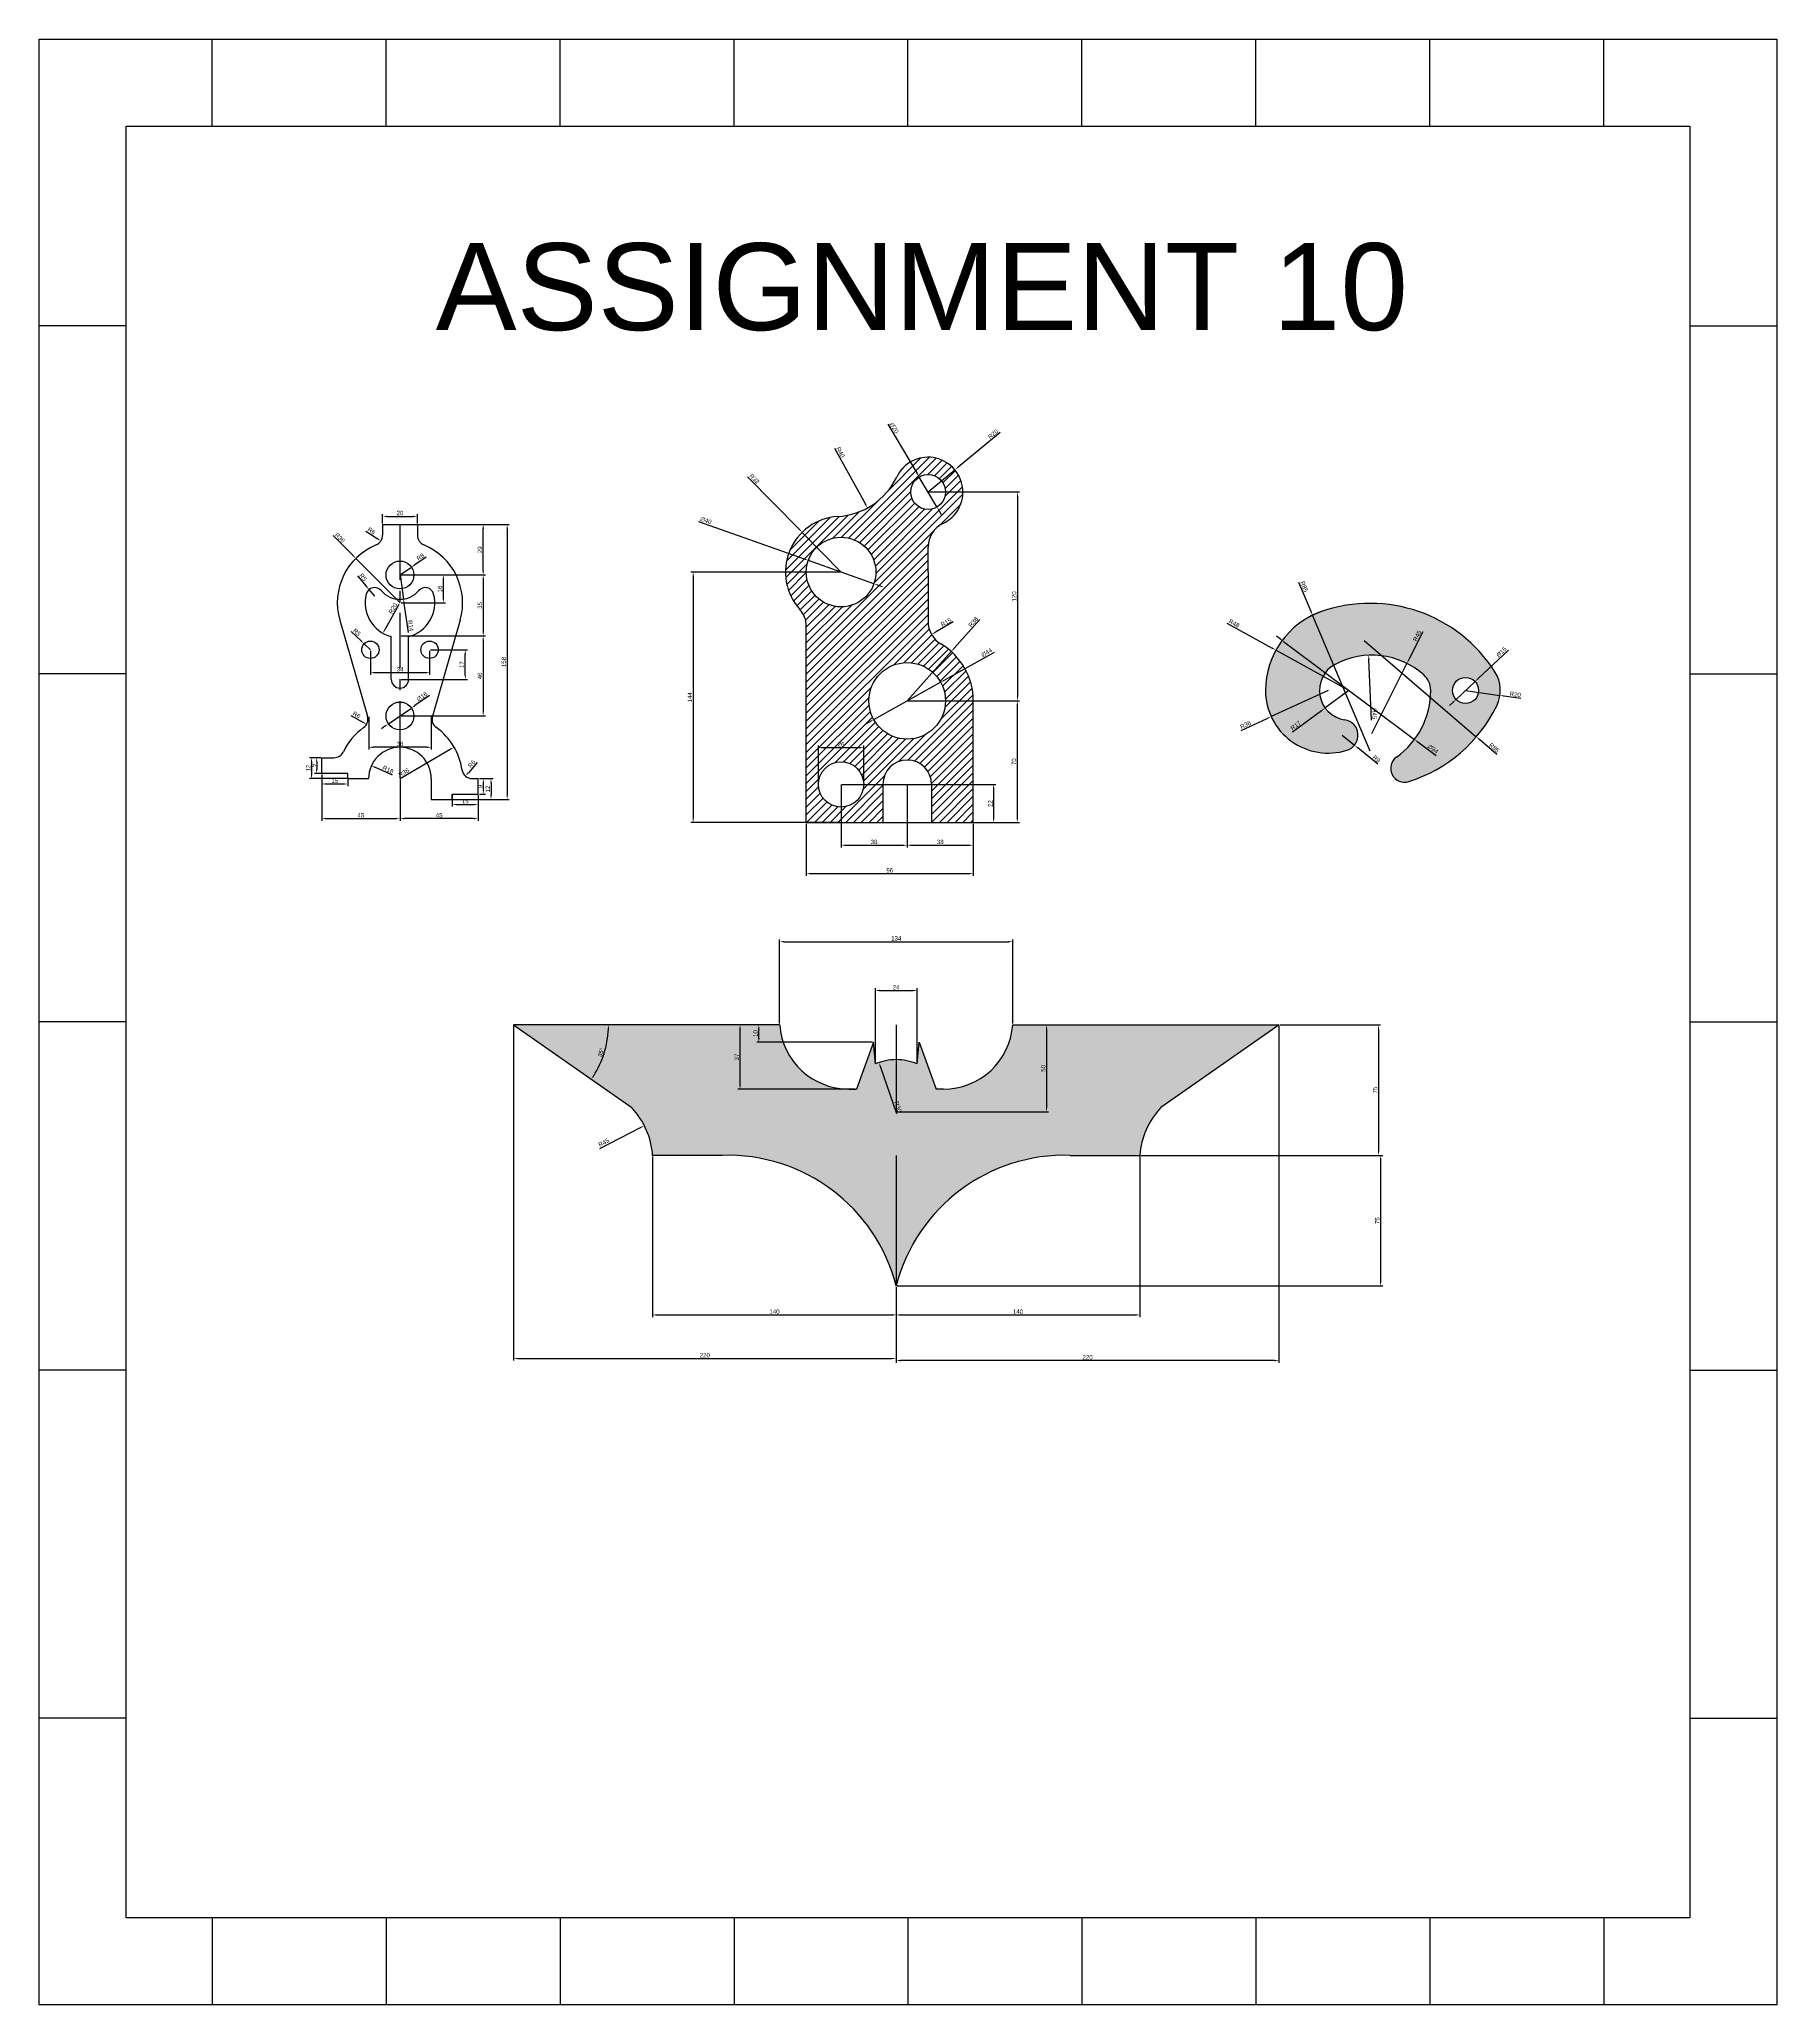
# Model space of a CAD drawing. Header units: millimetres. Extents: x 1553 to 2551, y 517 to 1646.
import ezdxf

# ---------------------------------------------------------------- set-up
doc = ezdxf.new("R2010")
doc.units = ezdxf.units.MM
doc.linetypes.add('CENTER', pattern=[50.8, 31.75, -6.35, 6.35, -6.35])
doc.styles.get("Standard").update_dxf_attribs({"font": 'arial.ttf'})
doc.dimstyles.new('ISO-25', dxfattribs={"dimtxt": 2.5, "dimasz": 2.5, "dimexe": 1.25, "dimexo": 0.625, "dimtad": 1, "dimtxsty": 'Standard', "dimcen": 2.5, "dimadec": 0, "dimazin": 0, "dimtfac": 1, "dimtmove": 0, "dimatfit": 3, "dimfxl": 1, "dimarcsym": 0})

# ---------------------------------------------------------------- blocks, each defined once
blk = doc.blocks.new('*D1')
at = {"color": 0, "lineweight": -2, "transparency": 16777216}
for p, q in [((1742, 1256.6), (1742, 1238)), ((1778, 1256.6), (1778, 1238)), ((1775.5, 1239.2), (1744.5, 1239.2))]:
    blk.add_line(p, q, dxfattribs=at)
at = {"color": 0, "transparency": 16777216}
for points in [[(1744.5, 1239.6), (1744.5, 1238.8), (1742, 1239.2)], [(1775.5, 1239.6), (1775.5, 1238.8), (1778, 1239.2)]]:
    blk.add_solid(points, dxfattribs=at)
at = {"layer": 'Defpoints', "color": 0, "transparency": 16777216}
for p in [(1742, 1257.2), (1778, 1257.2), (1742, 1239.2)]:
    blk.add_point(p, dxfattribs=at)
at = {"color": 0, "transparency": 16777216, "insert": (1760, 1241.1), "char_height": 2.5, "attachment_point": 5}
blk.add_mtext('36', dxfattribs=at)
blk = doc.blocks.new('*D2')
at = {"color": 0, "lineweight": -2, "transparency": 16777216}
for p, q in [((1750, 1367.8), (1750, 1373.2)), ((1752.5, 1371.9), (1767.5, 1371.9)), ((1770, 1367.8), (1770, 1373.2))]:
    blk.add_line(p, q, dxfattribs=at)
at = {"color": 0, "transparency": 16777216}
for points in [[(1752.5, 1372.3), (1752.5, 1371.5), (1750, 1371.9)], [(1767.5, 1372.3), (1767.5, 1371.5), (1770, 1371.9)]]:
    blk.add_solid(points, dxfattribs=at)
at = {"layer": 'Defpoints', "color": 0, "transparency": 16777216}
for p in [(1750, 1367.2), (1770, 1371.9), (1770, 1367.2)]:
    blk.add_point(p, dxfattribs=at)
at = {"color": 0, "transparency": 16777216, "insert": (1760, 1373.8), "char_height": 2.5, "attachment_point": 5}
blk.add_mtext('20', dxfattribs=at)
blk = doc.blocks.new('*D3')
at = {"color": 0, "lineweight": -2, "transparency": 16777216}
for p, q in [((1760.6, 1367.2), (1822.8, 1367.2)), ((1821.6, 1364.7), (1821.6, 1211.7)), ((1778.6, 1209.2), (1822.8, 1209.2))]:
    blk.add_line(p, q, dxfattribs=at)
at = {"color": 0, "transparency": 16777216}
for points in [[(1821.2, 1364.7), (1822, 1364.7), (1821.6, 1367.2)], [(1821.2, 1211.7), (1822, 1211.7), (1821.6, 1209.2)]]:
    blk.add_solid(points, dxfattribs=at)
at = {"layer": 'Defpoints', "color": 0, "transparency": 16777216}
for p in [(1760, 1367.2), (1778, 1209.2), (1821.6, 1209.2)]:
    blk.add_point(p, dxfattribs=at)
at = {"color": 0, "transparency": 16777216, "insert": (1819.7, 1288.2), "char_height": 2.5, "attachment_point": 5, "rotation": 90}
blk.add_mtext('158', dxfattribs=at)
blk = doc.blocks.new('*D4')
at = {"color": 0, "lineweight": -2, "transparency": 16777216}
blk.add_line((1740.4, 1363.4), (1746.9, 1359.1), dxfattribs=at)
at = {"color": 0, "transparency": 16777216}
blk.add_solid([(1747.1, 1359.5), (1746.7, 1358.8), (1749, 1357.8)], dxfattribs=at)
at = {"layer": 'Defpoints', "color": 0, "transparency": 16777216}
for p in [(1744, 1361), (1749, 1357.8)]:
    blk.add_point(p, dxfattribs=at)
at = {"color": 0, "transparency": 16777216, "insert": (1743.6, 1363.5), "char_height": 2.5, "attachment_point": 5, "rotation": 326.9041}
blk.add_mtext('R6', dxfattribs=at)
blk = doc.blocks.new('*D5')
at = {"color": 0, "lineweight": -2, "transparency": 16777216}
for p, q in [((1735.6, 1337.7), (1740.6, 1331.7)), ((1745.5, 1326), (1742.2, 1329.8))]:
    blk.add_line(p, q, dxfattribs=at)
at = {"color": 0, "transparency": 16777216}
blk.add_solid([(1740.9, 1332), (1740.3, 1331.4), (1742.2, 1329.8)], dxfattribs=at)
at = {"layer": 'Defpoints', "color": 0, "transparency": 16777216}
for p in [(1742.2, 1329.8), (1745.5, 1326)]:
    blk.add_point(p, dxfattribs=at)
at = {"color": 0, "transparency": 16777216, "insert": (1738.8, 1336.9), "char_height": 2.5, "attachment_point": 5, "rotation": 310.0642}
blk.add_mtext('R5', dxfattribs=at)
blk = doc.blocks.new('*D6')
at = {"color": 0, "lineweight": -2, "transparency": 16777216}
for p, q in [((1721.5, 1360.8), (1732.8, 1349.5)), ((1760, 1322.2), (1734.6, 1347.7))]:
    blk.add_line(p, q, dxfattribs=at)
at = {"color": 0, "transparency": 16777216}
blk.add_solid([(1733.1, 1349.8), (1732.5, 1349.2), (1734.6, 1347.7)], dxfattribs=at)
at = {"layer": 'Defpoints', "color": 0, "transparency": 16777216}
for p in [(1734.6, 1347.7), (1760, 1322.2)]:
    blk.add_point(p, dxfattribs=at)
at = {"color": 0, "transparency": 16777216, "insert": (1725.4, 1359.6), "char_height": 2.5, "attachment_point": 5, "rotation": 314.8791}
blk.add_mtext('R36', dxfattribs=at)
blk = doc.blocks.new('*D7')
at = {"color": 0, "lineweight": -2, "transparency": 16777216}
for p, q in [((1731.9, 1305.8), (1737.6, 1300.4)), ((1743, 1295.2), (1739.4, 1298.7))]:
    blk.add_line(p, q, dxfattribs=at)
at = {"color": 0, "transparency": 16777216}
blk.add_solid([(1737.8, 1300.7), (1737.3, 1300.1), (1739.4, 1298.7)], dxfattribs=at)
at = {"layer": 'Defpoints', "color": 0, "transparency": 16777216}
for p in [(1739.4, 1298.7), (1743, 1295.2)]:
    blk.add_point(p, dxfattribs=at)
at = {"color": 0, "transparency": 16777216, "insert": (1735.2, 1305.3), "char_height": 2.5, "attachment_point": 5, "rotation": 316.2361}
blk.add_mtext('R5', dxfattribs=at)
blk = doc.blocks.new('*D8')
at = {"color": 0, "lineweight": -2, "transparency": 16777216}
for p, q in [((1775.1, 1348.5), (1768.6, 1344.1)), ((1760, 1338.2), (1766.6, 1342.7))]:
    blk.add_line(p, q, dxfattribs=at)
at = {"color": 0, "transparency": 16777216}
blk.add_solid([(1768.4, 1344.5), (1768.9, 1343.8), (1766.6, 1342.7)], dxfattribs=at)
at = {"layer": 'Defpoints', "color": 0, "transparency": 16777216}
for p in [(1760, 1338.2), (1766.6, 1342.7)]:
    blk.add_point(p, dxfattribs=at)
at = {"color": 0, "transparency": 16777216, "insert": (1771.8, 1348.6), "char_height": 2.5, "attachment_point": 5, "rotation": 34.3886}
blk.add_mtext('R8', dxfattribs=at)
blk = doc.blocks.new('*D9')
at = {"color": 0, "lineweight": -2, "transparency": 16777216}
for p, q in [((1776.9, 1268.9), (1768.6, 1263.2)), ((1753.4, 1252.7), (1766.6, 1261.7)), ((1751.3, 1251.3), (1749.3, 1249.8))]:
    blk.add_line(p, q, dxfattribs=at)
at = {"color": 0, "transparency": 16777216}
for points in [[(1768.4, 1263.5), (1768.9, 1262.8), (1766.6, 1261.7)], [(1751.1, 1251.6), (1751.6, 1250.9), (1753.4, 1252.7)]]:
    blk.add_solid(points, dxfattribs=at)
at = {"layer": 'Defpoints', "color": 0, "transparency": 16777216}
for p in [(1766.6, 1261.7), (1753.4, 1252.7)]:
    blk.add_point(p, dxfattribs=at)
at = {"color": 0, "transparency": 16777216, "insert": (1772.7, 1268.3), "char_height": 2.5, "attachment_point": 5, "rotation": 34.5434}
blk.add_mtext('∅16', dxfattribs=at)
blk = doc.blocks.new('*D10')
at = {"color": 0, "lineweight": -2, "transparency": 16777216}
for p, q in [((1760.6, 1338.2), (1786.1, 1338.2)), ((1784.9, 1335.7), (1784.9, 1324.7)), ((1760.6, 1322.2), (1786.1, 1322.2))]:
    blk.add_line(p, q, dxfattribs=at)
at = {"color": 0, "transparency": 16777216}
for points in [[(1784.5, 1335.7), (1785.3, 1335.7), (1784.9, 1338.2)], [(1784.5, 1324.7), (1785.3, 1324.7), (1784.9, 1322.2)]]:
    blk.add_solid(points, dxfattribs=at)
at = {"layer": 'Defpoints', "color": 0, "transparency": 16777216}
for p in [(1760, 1338.2), (1760, 1322.2), (1784.9, 1322.2)]:
    blk.add_point(p, dxfattribs=at)
at = {"color": 0, "transparency": 16777216, "insert": (1783, 1330.2), "char_height": 2.5, "attachment_point": 5, "rotation": 90}
blk.add_mtext('16', dxfattribs=at)
blk = doc.blocks.new('*D11')
at = {"color": 0, "lineweight": -2, "transparency": 16777216}
for p, q in [((1760.6, 1367.2), (1809.1, 1367.2)), ((1807.8, 1340.7), (1807.8, 1364.7)), ((1760.6, 1338.2), (1809.1, 1338.2))]:
    blk.add_line(p, q, dxfattribs=at)
at = {"color": 0, "transparency": 16777216}
for points in [[(1807.4, 1364.7), (1808.3, 1364.7), (1807.8, 1367.2)], [(1807.4, 1340.7), (1808.3, 1340.7), (1807.8, 1338.2)]]:
    blk.add_solid(points, dxfattribs=at)
at = {"layer": 'Defpoints', "color": 0, "transparency": 16777216}
for p in [(1760, 1367.2), (1807.8, 1367.2), (1760, 1338.2)]:
    blk.add_point(p, dxfattribs=at)
at = {"color": 0, "transparency": 16777216, "insert": (1805.9, 1352.7), "char_height": 2.5, "attachment_point": 5, "rotation": 90}
blk.add_mtext('29', dxfattribs=at)
blk = doc.blocks.new('*D12')
at = {"color": 0, "lineweight": -2, "transparency": 16777216}
for p, q in [((1760.6, 1338.2), (1809.1, 1338.2)), ((1807.8, 1335.7), (1807.8, 1305.7)), ((1760.6, 1303.2), (1809.1, 1303.2))]:
    blk.add_line(p, q, dxfattribs=at)
at = {"color": 0, "transparency": 16777216}
for points in [[(1807.4, 1335.7), (1808.3, 1335.7), (1807.8, 1338.2)], [(1807.4, 1305.7), (1808.3, 1305.7), (1807.8, 1303.2)]]:
    blk.add_solid(points, dxfattribs=at)
at = {"layer": 'Defpoints', "color": 0, "transparency": 16777216}
for p in [(1760, 1338.2), (1760, 1303.2), (1807.8, 1303.2)]:
    blk.add_point(p, dxfattribs=at)
at = {"color": 0, "transparency": 16777216, "insert": (1805.9, 1320.7), "char_height": 2.5, "attachment_point": 5, "rotation": 90}
blk.add_mtext('35', dxfattribs=at)
blk = doc.blocks.new('*D13')
at = {"color": 0, "lineweight": -2, "transparency": 16777216}
for p, q in [((1760.6, 1303.2), (1809.1, 1303.2)), ((1807.8, 1300.7), (1807.8, 1259.7)), ((1760.6, 1257.2), (1809.1, 1257.2))]:
    blk.add_line(p, q, dxfattribs=at)
at = {"color": 0, "transparency": 16777216}
for points in [[(1807.4, 1300.7), (1808.2, 1300.7), (1807.8, 1303.2)], [(1807.4, 1259.7), (1808.2, 1259.7), (1807.8, 1257.2)]]:
    blk.add_solid(points, dxfattribs=at)
at = {"layer": 'Defpoints', "color": 0, "transparency": 16777216}
for p in [(1760, 1303.2), (1760, 1257.2), (1807.8, 1257.2)]:
    blk.add_point(p, dxfattribs=at)
at = {"color": 0, "transparency": 16777216, "insert": (1805.9, 1280.2), "char_height": 2.5, "attachment_point": 5, "rotation": 90}
blk.add_mtext('46', dxfattribs=at)
blk = doc.blocks.new('*D14')
at = {"color": 0, "lineweight": -2, "transparency": 16777216}
for p, q in [((1777.6, 1295.2), (1798.8, 1295.2)), ((1797.5, 1280.7), (1797.5, 1292.7)), ((1760.6, 1278.2), (1798.8, 1278.2))]:
    blk.add_line(p, q, dxfattribs=at)
at = {"color": 0, "transparency": 16777216}
for points in [[(1797.1, 1292.7), (1797.9, 1292.7), (1797.5, 1295.2)], [(1797.1, 1280.7), (1797.9, 1280.7), (1797.5, 1278.2)]]:
    blk.add_solid(points, dxfattribs=at)
at = {"layer": 'Defpoints', "color": 0, "transparency": 16777216}
for p in [(1777, 1295.2), (1797.5, 1295.2), (1760, 1278.2)]:
    blk.add_point(p, dxfattribs=at)
at = {"color": 0, "transparency": 16777216, "insert": (1795.6, 1286.7), "char_height": 2.5, "attachment_point": 5, "rotation": 90}
blk.add_mtext('17', dxfattribs=at)
blk = doc.blocks.new('*D15')
at = {"color": 0, "lineweight": -2, "transparency": 16777216}
blk.add_line((1804.3, 1230.4), (1799.3, 1224.6), dxfattribs=at)
at = {"color": 0, "transparency": 16777216}
blk.add_solid([(1798.9, 1224.8), (1799.6, 1224.3), (1797.6, 1222.7)], dxfattribs=at)
at = {"layer": 'Defpoints', "color": 0, "transparency": 16777216}
for p in [(1797.6, 1222.7), (1801.5, 1227.2)]:
    blk.add_point(p, dxfattribs=at)
at = {"color": 0, "transparency": 16777216, "insert": (1801.2, 1229.7), "char_height": 2.5, "attachment_point": 5, "rotation": 49.1066}
blk.add_mtext('R6', dxfattribs=at)
blk = doc.blocks.new('*D16')
at = {"color": 0, "lineweight": -2, "transparency": 16777216}
for p, q in [((1805.6, 1221.2), (1809.2, 1221.2)), ((1805.6, 1212.2), (1809.2, 1212.2)), ((1807.9, 1214.7), (1807.9, 1218.7))]:
    blk.add_line(p, q, dxfattribs=at)
at = {"color": 0, "transparency": 16777216}
for points in [[(1807.5, 1218.7), (1808.3, 1218.7), (1807.9, 1221.2)], [(1807.5, 1214.7), (1808.3, 1214.7), (1807.9, 1212.2)]]:
    blk.add_solid(points, dxfattribs=at)
at = {"layer": 'Defpoints', "color": 0, "transparency": 16777216}
for p in [(1805, 1221.2), (1807.9, 1221.2), (1805, 1212.2)]:
    blk.add_point(p, dxfattribs=at)
at = {"color": 0, "transparency": 16777216, "insert": (1806, 1216.7), "char_height": 2.5, "attachment_point": 5, "rotation": 90}
blk.add_mtext('9', dxfattribs=at)
blk = doc.blocks.new('*D17')
at = {"color": 0, "lineweight": -2, "transparency": 16777216}
for p, q in [((1805.6, 1221.2), (1813.6, 1221.2)), ((1790.6, 1209.2), (1813.6, 1209.2)), ((1812.3, 1218.7), (1812.3, 1211.7))]:
    blk.add_line(p, q, dxfattribs=at)
at = {"color": 0, "transparency": 16777216}
for points in [[(1811.9, 1218.7), (1812.7, 1218.7), (1812.3, 1221.2)], [(1811.9, 1211.7), (1812.7, 1211.7), (1812.3, 1209.2)]]:
    blk.add_solid(points, dxfattribs=at)
at = {"layer": 'Defpoints', "color": 0, "transparency": 16777216}
for p in [(1805, 1221.2), (1790, 1209.2), (1812.3, 1209.2)]:
    blk.add_point(p, dxfattribs=at)
at = {"color": 0, "transparency": 16777216, "insert": (1810.4, 1215.2), "char_height": 2.5, "attachment_point": 5, "rotation": 90}
blk.add_mtext('12', dxfattribs=at)
blk = doc.blocks.new('*D18')
at = {"color": 0, "lineweight": -2, "transparency": 16777216}
for p, q in [((1790, 1211.6), (1790, 1205.1)), ((1805, 1211.6), (1805, 1205.1)), ((1792.5, 1206.3), (1802.5, 1206.3))]:
    blk.add_line(p, q, dxfattribs=at)
at = {"color": 0, "transparency": 16777216}
for points in [[(1792.5, 1206.7), (1792.5, 1205.9), (1790, 1206.3)], [(1802.5, 1206.7), (1802.5, 1205.9), (1805, 1206.3)]]:
    blk.add_solid(points, dxfattribs=at)
at = {"layer": 'Defpoints', "color": 0, "transparency": 16777216}
for p in [(1790, 1212.2), (1805, 1212.2), (1805, 1206.3)]:
    blk.add_point(p, dxfattribs=at)
at = {"color": 0, "transparency": 16777216, "insert": (1797.5, 1208.2), "char_height": 2.5, "attachment_point": 5}
blk.add_mtext('15', dxfattribs=at)
blk = doc.blocks.new('*D19')
at = {"color": 0, "lineweight": -2, "transparency": 16777216}
for p, q in [((1760, 1220.6), (1760, 1196.9)), ((1805, 1211.6), (1805, 1196.9)), ((1802.5, 1198.2), (1762.5, 1198.2))]:
    blk.add_line(p, q, dxfattribs=at)
at = {"color": 0, "transparency": 16777216}
for points in [[(1762.5, 1198.6), (1762.5, 1197.8), (1760, 1198.2)], [(1802.5, 1198.6), (1802.5, 1197.8), (1805, 1198.2)]]:
    blk.add_solid(points, dxfattribs=at)
at = {"layer": 'Defpoints', "color": 0, "transparency": 16777216}
for p in [(1760, 1221.2), (1805, 1212.2), (1760, 1198.2)]:
    blk.add_point(p, dxfattribs=at)
at = {"color": 0, "transparency": 16777216, "insert": (1782.5, 1200.1), "char_height": 2.5, "attachment_point": 5}
blk.add_mtext('45', dxfattribs=at)
blk = doc.blocks.new('*D20')
at = {"color": 0, "lineweight": -2, "transparency": 16777216}
for p, q in [((1715, 1223.6), (1715, 1196.9)), ((1760, 1220.6), (1760, 1196.9)), ((1717.5, 1198.2), (1757.5, 1198.2))]:
    blk.add_line(p, q, dxfattribs=at)
at = {"color": 0, "transparency": 16777216}
for points in [[(1717.5, 1198.6), (1717.5, 1197.8), (1715, 1198.2)], [(1757.5, 1198.6), (1757.5, 1197.8), (1760, 1198.2)]]:
    blk.add_solid(points, dxfattribs=at)
at = {"layer": 'Defpoints', "color": 0, "transparency": 16777216}
for p in [(1715, 1224.2), (1760, 1221.2), (1760, 1198.2)]:
    blk.add_point(p, dxfattribs=at)
at = {"color": 0, "transparency": 16777216, "insert": (1737.5, 1200.1), "char_height": 2.5, "attachment_point": 5}
blk.add_mtext('45', dxfattribs=at)
blk = doc.blocks.new('*D21')
at = {"color": 0, "lineweight": -2, "transparency": 16777216}
for p, q in [((1715, 1223.6), (1715, 1216.9)), ((1730, 1220.6), (1730, 1216.9)), ((1717.5, 1218.1), (1727.5, 1218.1))]:
    blk.add_line(p, q, dxfattribs=at)
at = {"color": 0, "transparency": 16777216}
for points in [[(1717.5, 1218.5), (1717.5, 1217.7), (1715, 1218.1)], [(1727.5, 1218.5), (1727.5, 1217.7), (1730, 1218.1)]]:
    blk.add_solid(points, dxfattribs=at)
at = {"layer": 'Defpoints', "color": 0, "transparency": 16777216}
for p in [(1715, 1224.2), (1730, 1221.2), (1730, 1218.1)]:
    blk.add_point(p, dxfattribs=at)
at = {"color": 0, "transparency": 16777216, "insert": (1722.5, 1220), "char_height": 2.5, "attachment_point": 5}
blk.add_mtext('15', dxfattribs=at)
blk = doc.blocks.new('*D22')
at = {"color": 0, "lineweight": -2, "transparency": 16777216}
for p, q in [((1714.4, 1233.2), (1710.9, 1233.2)), ((1714.4, 1224.2), (1710.9, 1224.2)), ((1712.1, 1230.7), (1712.1, 1226.7))]:
    blk.add_line(p, q, dxfattribs=at)
at = {"color": 0, "transparency": 16777216}
for points in [[(1711.7, 1230.7), (1712.6, 1230.7), (1712.1, 1233.2)], [(1711.7, 1226.7), (1712.6, 1226.7), (1712.1, 1224.2)]]:
    blk.add_solid(points, dxfattribs=at)
at = {"layer": 'Defpoints', "color": 0, "transparency": 16777216}
for p in [(1715, 1233.2), (1712.1, 1224.2), (1715, 1224.2)]:
    blk.add_point(p, dxfattribs=at)
at = {"color": 0, "transparency": 16777216, "insert": (1710.2, 1228.7), "char_height": 2.5, "attachment_point": 5, "rotation": 90}
blk.add_mtext('9', dxfattribs=at)
blk = doc.blocks.new('*D23')
at = {"color": 0, "lineweight": -2, "transparency": 16777216}
for p, q in [((1714.4, 1233.2), (1707.9, 1233.2)), ((1729.4, 1221.2), (1707.9, 1221.2)), ((1709.1, 1230.7), (1709.1, 1223.7))]:
    blk.add_line(p, q, dxfattribs=at)
at = {"color": 0, "transparency": 16777216}
for points in [[(1708.7, 1230.7), (1709.6, 1230.7), (1709.1, 1233.2)], [(1708.7, 1223.7), (1709.6, 1223.7), (1709.1, 1221.2)]]:
    blk.add_solid(points, dxfattribs=at)
at = {"layer": 'Defpoints', "color": 0, "transparency": 16777216}
for p in [(1715, 1233.2), (1709.1, 1221.2), (1730, 1221.2)]:
    blk.add_point(p, dxfattribs=at)
at = {"color": 0, "transparency": 16777216, "insert": (1707.3, 1227.2), "char_height": 2.5, "attachment_point": 5, "rotation": 90}
blk.add_mtext('12', dxfattribs=at)
blk = doc.blocks.new('*D24')
at = {"color": 0, "lineweight": -2, "transparency": 16777216}
blk.add_line((1731.8, 1257.5), (1738.6, 1253.6), dxfattribs=at)
at = {"color": 0, "transparency": 16777216}
blk.add_solid([(1738.8, 1254), (1738.4, 1253.3), (1740.8, 1252.4)], dxfattribs=at)
at = {"layer": 'Defpoints', "color": 0, "transparency": 16777216}
for p in [(1735.5, 1255.4), (1740.8, 1252.4)]:
    blk.add_point(p, dxfattribs=at)
at = {"color": 0, "transparency": 16777216, "insert": (1735, 1257.8), "char_height": 2.5, "attachment_point": 5, "rotation": 330.5936}
blk.add_mtext('R6', dxfattribs=at)
blk = doc.blocks.new('*D25')
at = {"color": 0, "lineweight": -2, "transparency": 16777216}
blk.add_line((1755.6, 1223.2), (1745.9, 1227.6), dxfattribs=at)
at = {"color": 0, "transparency": 16777216}
blk.add_solid([(1746, 1228), (1745.7, 1227.2), (1743.6, 1228.6)], dxfattribs=at)
at = {"layer": 'Defpoints', "color": 0, "transparency": 16777216}
for p in [(1743.6, 1228.6), (1760, 1221.2)]:
    blk.add_point(p, dxfattribs=at)
at = {"color": 0, "transparency": 16777216, "insert": (1753.1, 1226.4), "char_height": 2.5, "attachment_point": 5, "rotation": 335.6883}
blk.add_mtext('R18', dxfattribs=at)
blk = doc.blocks.new('*D26')
at = {"color": 0, "lineweight": -2, "transparency": 16777216}
blk.add_line((1760.1, 1221.3), (1788.9, 1238.1), dxfattribs=at)
at = {"color": 0, "transparency": 16777216}
blk.add_solid([(1788.7, 1238.4), (1789.1, 1237.7), (1791.1, 1239.3)], dxfattribs=at)
at = {"layer": 'Defpoints', "color": 0, "transparency": 16777216}
for p in [(1791.1, 1239.3), (1760, 1221.2)]:
    blk.add_point(p, dxfattribs=at)
at = {"color": 0, "transparency": 16777216, "insert": (1762.2, 1224.7), "char_height": 2.5, "attachment_point": 5, "rotation": 30.1822}
blk.add_mtext('R36', dxfattribs=at)
blk = doc.blocks.new('*D27')
at = {"color": 0, "lineweight": -2, "transparency": 16777216}
for p, q in [((1743, 1294.6), (1743, 1280.8)), ((1777, 1294.6), (1777, 1280.8)), ((1745.5, 1282.1), (1774.5, 1282.1))]:
    blk.add_line(p, q, dxfattribs=at)
at = {"color": 0, "transparency": 16777216}
for points in [[(1745.5, 1282.5), (1745.5, 1281.6), (1743, 1282.1)], [(1774.5, 1282.5), (1774.5, 1281.6), (1777, 1282.1)]]:
    blk.add_solid(points, dxfattribs=at)
at = {"layer": 'Defpoints', "color": 0, "transparency": 16777216}
for p in [(1743, 1295.2), (1777, 1295.2), (1777, 1282.1)]:
    blk.add_point(p, dxfattribs=at)
at = {"color": 0, "transparency": 16777216, "insert": (1760, 1284), "char_height": 2.5, "attachment_point": 5}
blk.add_mtext('34', dxfattribs=at)
blk = doc.blocks.new('*D28')
at = {"color": 0, "linetype": 'CENTER', "lineweight": -2, "transparency": 16777216}
blk.add_line((1759.4, 1321.2), (1751.4, 1307), dxfattribs=at)
at = {"color": 0, "linetype": 'CENTER', "transparency": 16777216}
blk.add_solid([(1751, 1307.2), (1751.8, 1306.7), (1750.2, 1304.8)], dxfattribs=at)
at = {"layer": 'Defpoints', "color": 0, "linetype": 'CENTER', "transparency": 16777216}
for p in [(1760, 1322.2), (1750.2, 1304.8)]:
    blk.add_point(p, dxfattribs=at)
at = {"color": 0, "linetype": 'CENTER', "transparency": 16777216, "insert": (1756, 1319), "char_height": 2.5, "attachment_point": 5, "rotation": 60.6779}
blk.add_mtext('R20', dxfattribs=at)
blk = doc.blocks.new('*D29')
at = {"color": 0, "linetype": 'CENTER', "lineweight": -2, "transparency": 16777216}
for p, q in [((1760, 1338.2), (1762, 1324.4)), ((1764.8, 1305.2), (1762.3, 1321.9))]:
    blk.add_line(p, q, dxfattribs=at)
at = {"color": 0, "linetype": 'CENTER', "transparency": 16777216}
blk.add_solid([(1762.8, 1321.9), (1761.9, 1321.8), (1762, 1324.4)], dxfattribs=at)
at = {"layer": 'Defpoints', "color": 0, "linetype": 'CENTER', "transparency": 16777216}
for p in [(1760, 1338.2), (1762, 1324.4)]:
    blk.add_point(p, dxfattribs=at)
at = {"color": 0, "linetype": 'CENTER', "transparency": 16777216, "insert": (1766.1, 1309.1), "char_height": 2.5, "attachment_point": 5, "rotation": 278.2607}
blk.add_mtext('R14', dxfattribs=at)
blk = doc.blocks.new('*D30')
at = {"color": 0, "lineweight": -2, "transparency": 16777216}
for p, q in [((2013.5, 1217.2), (2013.5, 1181.7)), ((2051.5, 1217.2), (2051.5, 1181.7)), ((2016, 1182.9), (2049, 1182.9))]:
    blk.add_line(p, q, dxfattribs=at)
at = {"color": 0, "transparency": 16777216}
for points in [[(2016, 1183.3), (2016, 1182.5), (2013.5, 1182.9)], [(2049, 1183.3), (2049, 1182.5), (2051.5, 1182.9)]]:
    blk.add_solid(points, dxfattribs=at)
at = {"layer": 'Defpoints', "color": 0, "transparency": 16777216}
for p in [(2013.5, 1217.9), (2051.5, 1217.9), (2051.5, 1182.9)]:
    blk.add_point(p, dxfattribs=at)
at = {"color": 0, "transparency": 16777216, "insert": (2032.5, 1184.8), "char_height": 2.5, "attachment_point": 5}
blk.add_mtext('38', dxfattribs=at)
blk = doc.blocks.new('*D31')
at = {"color": 0, "lineweight": -2, "transparency": 16777216}
for p, q in [((2051.5, 1217.2), (2051.5, 1181.7)), ((2089.5, 1195.2), (2089.5, 1181.7)), ((2054, 1182.9), (2087, 1182.9))]:
    blk.add_line(p, q, dxfattribs=at)
at = {"color": 0, "transparency": 16777216}
for points in [[(2054, 1183.3), (2054, 1182.5), (2051.5, 1182.9)], [(2087, 1183.3), (2087, 1182.5), (2089.5, 1182.9)]]:
    blk.add_solid(points, dxfattribs=at)
at = {"layer": 'Defpoints', "color": 0, "transparency": 16777216}
for p in [(2051.5, 1217.9), (2089.5, 1195.9), (2089.5, 1182.9)]:
    blk.add_point(p, dxfattribs=at)
at = {"color": 0, "transparency": 16777216, "insert": (2070.5, 1184.8), "char_height": 2.5, "attachment_point": 5}
blk.add_mtext('38', dxfattribs=at)
blk = doc.blocks.new('*D32')
at = {"color": 0, "lineweight": -2, "transparency": 16777216}
for p, q in [((1993.5, 1195.2), (1993.5, 1165.3)), ((2089.5, 1195.2), (2089.5, 1165.3)), ((1996, 1166.6), (2087, 1166.6))]:
    blk.add_line(p, q, dxfattribs=at)
at = {"color": 0, "transparency": 16777216}
for points in [[(1996, 1167), (1996, 1166.2), (1993.5, 1166.6)], [(2087, 1167), (2087, 1166.2), (2089.5, 1166.6)]]:
    blk.add_solid(points, dxfattribs=at)
at = {"layer": 'Defpoints', "color": 0, "transparency": 16777216}
for p in [(1993.5, 1195.9), (2089.5, 1195.9), (2089.5, 1166.6)]:
    blk.add_point(p, dxfattribs=at)
at = {"color": 0, "transparency": 16777216, "insert": (2041.5, 1168.5), "char_height": 2.5, "attachment_point": 5}
blk.add_mtext('96', dxfattribs=at)
blk = doc.blocks.new('*D33')
at = {"color": 0, "lineweight": -2, "transparency": 16777216}
for p, q in [((2012.9, 1339.9), (1927.2, 1339.9)), ((1928.5, 1337.4), (1928.5, 1198.4)), ((2012.9, 1195.9), (1927.2, 1195.9))]:
    blk.add_line(p, q, dxfattribs=at)
at = {"color": 0, "transparency": 16777216}
for points in [[(1928.1, 1337.4), (1928.9, 1337.4), (1928.5, 1339.9)], [(1928.1, 1198.4), (1928.9, 1198.4), (1928.5, 1195.9)]]:
    blk.add_solid(points, dxfattribs=at)
at = {"layer": 'Defpoints', "color": 0, "transparency": 16777216}
for p in [(2013.5, 1339.9), (1928.5, 1195.9), (2013.5, 1195.9)]:
    blk.add_point(p, dxfattribs=at)
at = {"color": 0, "transparency": 16777216, "insert": (1926.6, 1267.9), "char_height": 2.5, "attachment_point": 5, "rotation": 90}
blk.add_mtext('144', dxfattribs=at)
blk = doc.blocks.new('*D34')
at = {"color": 0, "lineweight": -2, "transparency": 16777216}
for p, q in [((2064.1, 1385.9), (2116.1, 1385.9)), ((2114.9, 1383.4), (2114.9, 1268.4)), ((2052.1, 1265.9), (2116.1, 1265.9))]:
    blk.add_line(p, q, dxfattribs=at)
at = {"color": 0, "transparency": 16777216}
for points in [[(2114.5, 1383.4), (2115.3, 1383.4), (2114.9, 1385.9)], [(2114.5, 1268.4), (2115.3, 1268.4), (2114.9, 1265.9)]]:
    blk.add_solid(points, dxfattribs=at)
at = {"layer": 'Defpoints', "color": 0, "transparency": 16777216}
for p in [(2063.5, 1385.9), (2051.5, 1265.9), (2114.9, 1265.9)]:
    blk.add_point(p, dxfattribs=at)
at = {"color": 0, "transparency": 16777216, "insert": (2113, 1325.9), "char_height": 2.5, "attachment_point": 5, "rotation": 90}
blk.add_mtext('120', dxfattribs=at)
blk = doc.blocks.new('*D35')
at = {"color": 0, "lineweight": -2, "transparency": 16777216}
for p, q in [((2052.1, 1265.9), (2116, 1265.9)), ((2114.8, 1263.4), (2114.8, 1198.4)), ((2090.1, 1195.9), (2116, 1195.9))]:
    blk.add_line(p, q, dxfattribs=at)
at = {"color": 0, "transparency": 16777216}
for points in [[(2114.4, 1263.4), (2115.2, 1263.4), (2114.8, 1265.9)], [(2114.4, 1198.4), (2115.2, 1198.4), (2114.8, 1195.9)]]:
    blk.add_solid(points, dxfattribs=at)
at = {"layer": 'Defpoints', "color": 0, "transparency": 16777216}
for p in [(2051.5, 1265.9), (2089.5, 1195.9), (2114.8, 1195.9)]:
    blk.add_point(p, dxfattribs=at)
at = {"color": 0, "transparency": 16777216, "insert": (2112.9, 1230.9), "char_height": 2.5, "attachment_point": 5, "rotation": 90}
blk.add_mtext('70', dxfattribs=at)
blk = doc.blocks.new('*D36')
at = {"color": 0, "lineweight": -2, "transparency": 16777216}
for p, q in [((2000.5, 1218.5), (2000.5, 1240.2)), ((2003, 1239), (2024, 1239)), ((2026.5, 1218.5), (2026.5, 1240.2))]:
    blk.add_line(p, q, dxfattribs=at)
at = {"color": 0, "transparency": 16777216}
for points in [[(2003, 1239.4), (2003, 1238.5), (2000.5, 1239)], [(2024, 1239.4), (2024, 1238.5), (2026.5, 1239)]]:
    blk.add_solid(points, dxfattribs=at)
at = {"layer": 'Defpoints', "color": 0, "transparency": 16777216}
for p in [(2026.5, 1239), (2000.5, 1217.9), (2026.5, 1217.9)]:
    blk.add_point(p, dxfattribs=at)
at = {"color": 0, "transparency": 16777216, "insert": (2013.5, 1240.9), "char_height": 2.5, "attachment_point": 5}
blk.add_mtext('26', dxfattribs=at)
blk = doc.blocks.new('*D37')
at = {"color": 0, "lineweight": -2, "transparency": 16777216}
for p, q in [((1931.6, 1368.9), (1992.3, 1347.4)), ((2032.4, 1333.2), (1994.7, 1346.6)), ((2034.7, 1332.4), (2037.1, 1331.5))]:
    blk.add_line(p, q, dxfattribs=at)
at = {"color": 0, "transparency": 16777216}
for points in [[(1992.4, 1347.8), (1992.2, 1347), (1994.7, 1346.6)], [(2034.9, 1332.7), (2034.6, 1332), (2032.4, 1333.2)]]:
    blk.add_solid(points, dxfattribs=at)
at = {"layer": 'Defpoints', "color": 0, "transparency": 16777216}
for p in [(1994.7, 1346.6), (2032.4, 1333.2)]:
    blk.add_point(p, dxfattribs=at)
at = {"color": 0, "transparency": 16777216, "insert": (1935.8, 1369.5), "char_height": 2.5, "attachment_point": 5, "rotation": 340.4835}
blk.add_mtext('∅40', dxfattribs=at)
blk = doc.blocks.new('*D38')
at = {"color": 0, "lineweight": -2, "transparency": 16777216}
for p, q in [((1959.8, 1394.6), (1989.4, 1364.5)), ((2013.5, 1339.9), (1991.1, 1362.7))]:
    blk.add_line(p, q, dxfattribs=at)
at = {"color": 0, "transparency": 16777216}
blk.add_solid([(1989.7, 1364.8), (1989.1, 1364.2), (1991.1, 1362.7)], dxfattribs=at)
at = {"layer": 'Defpoints', "color": 0, "transparency": 16777216}
for p in [(1991.1, 1362.7), (2013.5, 1339.9)]:
    blk.add_point(p, dxfattribs=at)
at = {"color": 0, "transparency": 16777216, "insert": (1963.7, 1393.4), "char_height": 2.5, "attachment_point": 5, "rotation": 314.4378}
blk.add_mtext('R32', dxfattribs=at)
blk = doc.blocks.new('*D39')
at = {"color": 0, "lineweight": -2, "transparency": 16777216}
for p, q in [((2014.1, 1217.9), (2102.4, 1217.9)), ((2101.2, 1215.4), (2101.2, 1198.4)), ((2014.1, 1195.9), (2102.4, 1195.9))]:
    blk.add_line(p, q, dxfattribs=at)
at = {"color": 0, "transparency": 16777216}
for points in [[(2100.8, 1215.4), (2101.6, 1215.4), (2101.2, 1217.9)], [(2100.8, 1198.4), (2101.6, 1198.4), (2101.2, 1195.9)]]:
    blk.add_solid(points, dxfattribs=at)
at = {"layer": 'Defpoints', "color": 0, "transparency": 16777216}
for p in [(2013.5, 1217.9), (2013.5, 1195.9), (2101.2, 1195.9)]:
    blk.add_point(p, dxfattribs=at)
at = {"color": 0, "transparency": 16777216, "insert": (2099.3, 1206.9), "char_height": 2.5, "attachment_point": 5, "rotation": 90}
blk.add_mtext('22', dxfattribs=at)
blk = doc.blocks.new('*D40')
at = {"color": 0, "lineweight": -2, "transparency": 16777216}
blk.add_line((2009.8, 1411), (2027.5, 1378.9), dxfattribs=at)
at = {"color": 0, "transparency": 16777216}
blk.add_solid([(2027.8, 1379.1), (2027.1, 1378.7), (2028.7, 1376.7)], dxfattribs=at)
at = {"layer": 'Defpoints', "color": 0, "transparency": 16777216}
for p in [(2009.4, 1411.8), (2028.7, 1376.7)]:
    blk.add_point(p, dxfattribs=at)
at = {"color": 0, "transparency": 16777216, "insert": (2013.2, 1408.7), "char_height": 2.5, "attachment_point": 5, "rotation": 298.8607}
blk.add_mtext('R40', dxfattribs=at)
blk = doc.blocks.new('*D41')
at = {"color": 0, "lineweight": -2, "transparency": 16777216}
for p, q in [((2104.9, 1420.1), (2080.9, 1400.2)), ((2063.5, 1385.9), (2078.9, 1398.6))]:
    blk.add_line(p, q, dxfattribs=at)
at = {"color": 0, "transparency": 16777216}
blk.add_solid([(2080.6, 1400.5), (2081.1, 1399.9), (2078.9, 1398.6)], dxfattribs=at)
at = {"layer": 'Defpoints', "color": 0, "transparency": 16777216}
for p in [(2078.9, 1398.6), (2063.5, 1385.9)]:
    blk.add_point(p, dxfattribs=at)
at = {"color": 0, "transparency": 16777216, "insert": (2100.9, 1419.2), "char_height": 2.5, "attachment_point": 5, "rotation": 39.569}
blk.add_mtext('R20', dxfattribs=at)
blk = doc.blocks.new('*D42')
at = {"color": 0, "lineweight": -2, "transparency": 16777216}
for p, q in [((2040.4, 1424.9), (2057.2, 1396.6)), ((2068.6, 1377.3), (2058.4, 1394.5)), ((2069.9, 1375.1), (2071.1, 1373))]:
    blk.add_line(p, q, dxfattribs=at)
at = {"color": 0, "transparency": 16777216}
for points in [[(2057.5, 1396.8), (2056.8, 1396.4), (2058.4, 1394.5)], [(2070.2, 1375.3), (2069.5, 1374.9), (2068.6, 1377.3)]]:
    blk.add_solid(points, dxfattribs=at)
at = {"layer": 'Defpoints', "color": 0, "transparency": 16777216}
for p in [(2058.4, 1394.5), (2068.6, 1377.3)]:
    blk.add_point(p, dxfattribs=at)
at = {"color": 0, "transparency": 16777216, "insert": (2044, 1422.7), "char_height": 2.5, "attachment_point": 5, "rotation": 300.5943}
blk.add_mtext('∅20', dxfattribs=at)
blk = doc.blocks.new('*D43')
at = {"color": 0, "lineweight": -2, "transparency": 16777216}
for p, q in [((2093.3, 1312.6), (2078.5, 1296.1)), ((2051.5, 1265.9), (2076.8, 1294.2))]:
    blk.add_line(p, q, dxfattribs=at)
at = {"color": 0, "transparency": 16777216}
blk.add_solid([(2078.2, 1296.3), (2078.8, 1295.8), (2076.8, 1294.2)], dxfattribs=at)
at = {"layer": 'Defpoints', "color": 0, "transparency": 16777216}
for p in [(2076.8, 1294.2), (2051.5, 1265.9)]:
    blk.add_point(p, dxfattribs=at)
at = {"color": 0, "transparency": 16777216, "insert": (2089.5, 1311.2), "char_height": 2.5, "attachment_point": 5, "rotation": 48.1974}
blk.add_mtext('R38', dxfattribs=at)
blk = doc.blocks.new('*D44')
at = {"color": 0, "lineweight": -2, "transparency": 16777216}
for p, q in [((2101.5, 1293.7), (2072.9, 1277.8)), ((2032.3, 1255.2), (2070.7, 1276.6)), ((2030.1, 1253.9), (2027.9, 1252.7))]:
    blk.add_line(p, q, dxfattribs=at)
at = {"color": 0, "transparency": 16777216}
for points in [[(2072.7, 1278.2), (2073.1, 1277.4), (2070.7, 1276.6)], [(2029.9, 1254.3), (2030.3, 1253.6), (2032.3, 1255.2)]]:
    blk.add_solid(points, dxfattribs=at)
at = {"layer": 'Defpoints', "color": 0, "transparency": 16777216}
for p in [(2070.7, 1276.6), (2032.3, 1255.2)]:
    blk.add_point(p, dxfattribs=at)
at = {"color": 0, "transparency": 16777216, "insert": (2097.2, 1293.6), "char_height": 2.5, "attachment_point": 5, "rotation": 29.1117}
blk.add_mtext('∅44', dxfattribs=at)
blk = doc.blocks.new('*D45')
at = {"color": 0, "lineweight": -2, "transparency": 16777216}
blk.add_line((2078, 1311.2), (2067.7, 1305.3), dxfattribs=at)
at = {"color": 0, "transparency": 16777216}
blk.add_solid([(2067.5, 1305.6), (2067.9, 1304.9), (2065.5, 1304)], dxfattribs=at)
at = {"layer": 'Defpoints', "color": 0, "transparency": 16777216}
for p in [(2078.5, 1311.5), (2065.5, 1304)]:
    blk.add_point(p, dxfattribs=at)
at = {"color": 0, "transparency": 16777216, "insert": (2073.9, 1311), "char_height": 2.5, "attachment_point": 5, "rotation": 29.8198}
blk.add_mtext('R15', dxfattribs=at)
blk = doc.blocks.new('*D46')
at = {"color": 0, "lineweight": -2, "transparency": 16777216}
for p, q in [((1905.2, 1004.1), (1905.2, 911.8)), ((2045.2, 929.1), (2045.2, 911.8)), ((1907.7, 913), (2042.7, 913))]:
    blk.add_line(p, q, dxfattribs=at)
at = {"color": 0, "transparency": 16777216}
for points in [[(1907.7, 913.5), (1907.7, 912.6), (1905.2, 913)], [(2042.7, 913.5), (2042.7, 912.6), (2045.2, 913)]]:
    blk.add_solid(points, dxfattribs=at)
at = {"layer": 'Defpoints', "color": 0, "transparency": 16777216}
for p in [(1905.2, 1004.7), (2045.2, 929.7), (2045.2, 913)]:
    blk.add_point(p, dxfattribs=at)
at = {"color": 0, "transparency": 16777216, "insert": (1975.2, 914.9), "char_height": 2.5, "attachment_point": 5}
blk.add_mtext('140', dxfattribs=at)
blk = doc.blocks.new('*D47')
at = {"color": 0, "lineweight": -2, "transparency": 16777216}
for p, q in [((1825.2, 1079.1), (1825.2, 886.8)), ((2045.2, 929.1), (2045.2, 886.8)), ((1827.7, 888), (2042.7, 888))]:
    blk.add_line(p, q, dxfattribs=at)
at = {"color": 0, "transparency": 16777216}
for points in [[(1827.7, 888.4), (1827.7, 887.6), (1825.2, 888)], [(2042.7, 888.4), (2042.7, 887.6), (2045.2, 888)]]:
    blk.add_solid(points, dxfattribs=at)
at = {"layer": 'Defpoints', "color": 0, "transparency": 16777216}
for p in [(1825.2, 1079.7), (2045.2, 929.7), (2045.2, 888)]:
    blk.add_point(p, dxfattribs=at)
at = {"color": 0, "transparency": 16777216, "insert": (1935.2, 889.9), "char_height": 2.5, "attachment_point": 5}
blk.add_mtext('220', dxfattribs=at)
blk = doc.blocks.new('*D48')
at = {"color": 0, "lineweight": -2, "transparency": 16777216}
for p, q in [((2185.2, 1004.1), (2185.2, 911.8)), ((2045.2, 929.1), (2045.2, 911.8)), ((2047.7, 913), (2182.7, 913))]:
    blk.add_line(p, q, dxfattribs=at)
at = {"color": 0, "transparency": 16777216}
for points in [[(2047.7, 913.5), (2047.7, 912.6), (2045.2, 913)], [(2182.7, 913.5), (2182.7, 912.6), (2185.2, 913)]]:
    blk.add_solid(points, dxfattribs=at)
at = {"layer": 'Defpoints', "color": 0, "transparency": 16777216}
for p in [(2185.2, 1004.7), (2045.2, 929.7), (2185.2, 913)]:
    blk.add_point(p, dxfattribs=at)
at = {"color": 0, "transparency": 16777216, "insert": (2115.2, 914.9), "char_height": 2.5, "attachment_point": 5}
blk.add_mtext('140', dxfattribs=at)
blk = doc.blocks.new('*D49')
at = {"color": 0, "lineweight": -2, "transparency": 16777216}
for p, q in [((2265.2, 1079.1), (2265.2, 885.5)), ((2045.2, 929.1), (2045.2, 885.5)), ((2262.7, 886.8), (2047.7, 886.8))]:
    blk.add_line(p, q, dxfattribs=at)
at = {"color": 0, "transparency": 16777216}
for points in [[(2047.7, 887.2), (2047.7, 886.3), (2045.2, 886.8)], [(2262.7, 887.2), (2262.7, 886.3), (2265.2, 886.8)]]:
    blk.add_solid(points, dxfattribs=at)
at = {"layer": 'Defpoints', "color": 0, "transparency": 16777216}
for p in [(2265.2, 1079.7), (2045.2, 929.7), (2045.2, 886.8)]:
    blk.add_point(p, dxfattribs=at)
at = {"color": 0, "transparency": 16777216, "insert": (2155.2, 888.7), "char_height": 2.5, "attachment_point": 5}
blk.add_mtext('220', dxfattribs=at)
blk = doc.blocks.new('*D50')
at = {"color": 0, "lineweight": -2, "transparency": 16777216}
blk.add_line((1874.8, 1008.7), (1898.2, 1020.7), dxfattribs=at)
at = {"color": 0, "transparency": 16777216}
blk.add_solid([(1898, 1021), (1898.4, 1020.3), (1900.4, 1021.8)], dxfattribs=at)
at = {"layer": 'Defpoints', "color": 0, "transparency": 16777216}
for p in [(1900.4, 1021.8), (1860.3, 1001.4)]:
    blk.add_point(p, dxfattribs=at)
at = {"color": 0, "transparency": 16777216, "insert": (1877.1, 1012.1), "char_height": 2.5, "attachment_point": 5, "rotation": 26.976}
blk.add_mtext('R45', dxfattribs=at)
blk = doc.blocks.new('*D51')
at = {"color": 0, "lineweight": -2, "transparency": 16777216}
blk.add_arc((1825.2, 1079.7), 54.6, 327.6235, 357.3765, dxfattribs=at)
at = {"color": 0, "transparency": 16777216}
for points in [[(1879.3, 1077.2), (1880.2, 1077.2), (1879.8, 1079.7)], [(1871.7, 1050.3), (1871, 1050.7), (1869.9, 1048.4)]]:
    blk.add_solid(points, dxfattribs=at)
at = {"layer": 'Defpoints', "color": 0, "transparency": 16777216}
for p in [(1825.2, 1079.7), (1825.2, 1079.7), (1978.2, 1079.7), (1875.4, 1058.1), (1893.2, 1032.1)]:
    blk.add_point(p, dxfattribs=at)
at = {"color": 0, "transparency": 16777216, "insert": (1875.5, 1063.9), "char_height": 2.5, "attachment_point": 5, "rotation": 72.5}
blk.add_mtext('35°', dxfattribs=at)
blk = doc.blocks.new('*D52')
at = {"color": 0, "lineweight": -2, "transparency": 16777216}
for p, q in [((1977.6, 1079.7), (1954.2, 1079.7)), ((1955.5, 1045.2), (1955.5, 1077.2)), ((2021.7, 1042.7), (1954.2, 1042.7))]:
    blk.add_line(p, q, dxfattribs=at)
at = {"color": 0, "transparency": 16777216}
for points in [[(1955, 1077.2), (1955.9, 1077.2), (1955.5, 1079.7)], [(1955, 1045.2), (1955.9, 1045.2), (1955.5, 1042.7)]]:
    blk.add_solid(points, dxfattribs=at)
at = {"layer": 'Defpoints', "color": 0, "transparency": 16777216}
for p in [(1955.5, 1079.7), (1978.2, 1079.7), (2022.3, 1042.7)]:
    blk.add_point(p, dxfattribs=at)
at = {"color": 0, "transparency": 16777216, "insert": (1953.6, 1061.2), "char_height": 2.5, "attachment_point": 5, "rotation": 90}
blk.add_mtext('37', dxfattribs=at)
blk = doc.blocks.new('*D53')
at = {"color": 0, "lineweight": -2, "transparency": 16777216}
for p, q in [((1977.6, 1079.7), (1965, 1079.7)), ((1966.2, 1072.2), (1966.2, 1077.2)), ((2031.5, 1069.7), (1965, 1069.7))]:
    blk.add_line(p, q, dxfattribs=at)
at = {"color": 0, "transparency": 16777216}
for points in [[(1965.8, 1077.2), (1966.7, 1077.2), (1966.2, 1079.7)], [(1965.8, 1072.2), (1966.7, 1072.2), (1966.2, 1069.7)]]:
    blk.add_solid(points, dxfattribs=at)
at = {"layer": 'Defpoints', "color": 0, "transparency": 16777216}
for p in [(1966.2, 1079.7), (1978.2, 1079.7), (2032.1, 1069.7)]:
    blk.add_point(p, dxfattribs=at)
at = {"color": 0, "transparency": 16777216, "insert": (1964.3, 1074.7), "char_height": 2.5, "attachment_point": 5, "rotation": 90}
blk.add_mtext('10', dxfattribs=at)
blk = doc.blocks.new('*D54')
at = {"color": 0, "lineweight": -2, "transparency": 16777216}
for p, q in [((2112.8, 1079.7), (2132.8, 1079.7)), ((2131.6, 1077.2), (2131.6, 1032.2)), ((2045.8, 1029.7), (2132.8, 1029.7))]:
    blk.add_line(p, q, dxfattribs=at)
at = {"color": 0, "transparency": 16777216}
for points in [[(2131.2, 1077.2), (2132, 1077.2), (2131.6, 1079.7)], [(2131.2, 1032.2), (2132, 1032.2), (2131.6, 1029.7)]]:
    blk.add_solid(points, dxfattribs=at)
at = {"layer": 'Defpoints', "color": 0, "transparency": 16777216}
for p in [(2112.2, 1079.7), (2045.2, 1029.7), (2131.6, 1029.7)]:
    blk.add_point(p, dxfattribs=at)
at = {"color": 0, "transparency": 16777216, "insert": (2129.7, 1054.7), "char_height": 2.5, "attachment_point": 5, "rotation": 90}
blk.add_mtext('50', dxfattribs=at)
blk = doc.blocks.new('*D55')
at = {"color": 0, "lineweight": -2, "transparency": 16777216}
blk.add_line((2045.6, 1028.5), (2036.1, 1055.7), dxfattribs=at)
at = {"color": 0, "transparency": 16777216}
blk.add_solid([(2036.5, 1055.8), (2035.7, 1055.5), (2035.3, 1058)], dxfattribs=at)
at = {"layer": 'Defpoints', "color": 0, "transparency": 16777216}
for p in [(2035.3, 1058), (2045.2, 1029.7)]:
    blk.add_point(p, dxfattribs=at)
at = {"color": 0, "transparency": 16777216, "insert": (2046.2, 1032.6), "char_height": 2.5, "attachment_point": 5, "rotation": 289.2903}
blk.add_mtext('R30', dxfattribs=at)
blk = doc.blocks.new('*D56')
at = {"color": 0, "lineweight": -2, "transparency": 16777216}
for p, q in [((2033.2, 1057.8), (2033.2, 1100.7)), ((2035.7, 1099.4), (2054.7, 1099.4)), ((2057.2, 1057.8), (2057.2, 1100.7))]:
    blk.add_line(p, q, dxfattribs=at)
at = {"color": 0, "transparency": 16777216}
for points in [[(2035.7, 1099.9), (2035.7, 1099), (2033.2, 1099.4)], [(2054.7, 1099.9), (2054.7, 1099), (2057.2, 1099.4)]]:
    blk.add_solid(points, dxfattribs=at)
at = {"layer": 'Defpoints', "color": 0, "transparency": 16777216}
for p in [(2057.2, 1099.4), (2033.2, 1057.2), (2057.2, 1057.2)]:
    blk.add_point(p, dxfattribs=at)
at = {"color": 0, "transparency": 16777216, "insert": (2045.2, 1101.3), "char_height": 2.5, "attachment_point": 5}
blk.add_mtext('24', dxfattribs=at)
blk = doc.blocks.new('*D57')
at = {"color": 0, "lineweight": -2, "transparency": 16777216}
for p, q in [((1978.2, 1080.4), (1978.2, 1128.7)), ((1980.7, 1127.5), (2109.7, 1127.5)), ((2112.2, 1080.4), (2112.2, 1128.7))]:
    blk.add_line(p, q, dxfattribs=at)
at = {"color": 0, "transparency": 16777216}
for points in [[(1980.7, 1127.9), (1980.7, 1127.1), (1978.2, 1127.5)], [(2109.7, 1127.9), (2109.7, 1127.1), (2112.2, 1127.5)]]:
    blk.add_solid(points, dxfattribs=at)
at = {"layer": 'Defpoints', "color": 0, "transparency": 16777216}
for p in [(2112.2, 1127.5), (1978.2, 1079.7), (2112.2, 1079.7)]:
    blk.add_point(p, dxfattribs=at)
at = {"color": 0, "transparency": 16777216, "insert": (2045.2, 1129.4), "char_height": 2.5, "attachment_point": 5}
blk.add_mtext('134', dxfattribs=at)
blk = doc.blocks.new('*D58')
at = {"color": 0, "lineweight": -2, "transparency": 16777216}
for p, q in [((2265.8, 1079.7), (2323.6, 1079.7)), ((2322.4, 1077.2), (2322.4, 1007.2)), ((2185.8, 1004.7), (2323.6, 1004.7))]:
    blk.add_line(p, q, dxfattribs=at)
at = {"color": 0, "transparency": 16777216}
for points in [[(2322, 1077.2), (2322.8, 1077.2), (2322.4, 1079.7)], [(2322, 1007.2), (2322.8, 1007.2), (2322.4, 1004.7)]]:
    blk.add_solid(points, dxfattribs=at)
at = {"layer": 'Defpoints', "color": 0, "transparency": 16777216}
for p in [(2265.2, 1079.7), (2185.2, 1004.7), (2322.4, 1004.7)]:
    blk.add_point(p, dxfattribs=at)
at = {"color": 0, "transparency": 16777216, "insert": (2320.5, 1042.2), "char_height": 2.5, "attachment_point": 5, "rotation": 90}
blk.add_mtext('75', dxfattribs=at)
blk = doc.blocks.new('*D59')
at = {"color": 0, "lineweight": -2, "transparency": 16777216}
for p, q in [((2185.8, 1004.7), (2324.9, 1004.7)), ((2323.6, 1002.2), (2323.6, 932.2)), ((2045.8, 929.7), (2324.9, 929.7))]:
    blk.add_line(p, q, dxfattribs=at)
at = {"color": 0, "transparency": 16777216}
for points in [[(2323.2, 1002.2), (2324.1, 1002.2), (2323.6, 1004.7)], [(2323.2, 932.2), (2324.1, 932.2), (2323.6, 929.7)]]:
    blk.add_solid(points, dxfattribs=at)
at = {"layer": 'Defpoints', "color": 0, "transparency": 16777216}
for p in [(2185.2, 1004.7), (2045.2, 929.7), (2323.6, 929.7)]:
    blk.add_point(p, dxfattribs=at)
at = {"color": 0, "transparency": 16777216, "insert": (2321.7, 967.2), "char_height": 2.5, "attachment_point": 5, "rotation": 90}
blk.add_mtext('75', dxfattribs=at)
blk = doc.blocks.new('*D62')
at = {"color": 0, "lineweight": -2, "transparency": 16777216}
for p, q in [((2235.3, 1310.5), (2261.2, 1296.2)), ((2305.4, 1271.8), (2263.4, 1295))]:
    blk.add_line(p, q, dxfattribs=at)
at = {"color": 0, "transparency": 16777216}
blk.add_solid([(2261.4, 1296.6), (2261, 1295.9), (2263.4, 1295)], dxfattribs=at)
at = {"layer": 'Defpoints', "color": 0, "transparency": 16777216}
for p in [(2263.4, 1295), (2305.4, 1271.8)]:
    blk.add_point(p, dxfattribs=at)
at = {"color": 0, "transparency": 16777216, "insert": (2239.4, 1310.4), "char_height": 2.5, "attachment_point": 5, "rotation": 331.115}
blk.add_mtext('R48', dxfattribs=at)
blk = doc.blocks.new('*D63')
at = {"color": 0, "lineweight": -2, "transparency": 16777216}
for p, q in [((2293.4, 1271.8), (2260.7, 1256.8)), ((2243.5, 1248.9), (2258.5, 1255.7))]:
    blk.add_line(p, q, dxfattribs=at)
at = {"color": 0, "transparency": 16777216}
blk.add_solid([(2258.3, 1256.1), (2258.6, 1255.4), (2260.7, 1256.8)], dxfattribs=at)
at = {"layer": 'Defpoints', "color": 0, "transparency": 16777216}
for p in [(2293.4, 1271.8), (2260.7, 1256.8)]:
    blk.add_point(p, dxfattribs=at)
at = {"color": 0, "transparency": 16777216, "insert": (2246, 1252.1), "char_height": 2.5, "attachment_point": 5, "rotation": 24.7083}
blk.add_mtext('R36', dxfattribs=at)
blk = doc.blocks.new('*D64')
at = {"color": 0, "lineweight": -2, "transparency": 16777216}
for p, q in [((2305.4, 1271.8), (2291.7, 1261.8)), ((2273, 1248), (2289.7, 1260.3))]:
    blk.add_line(p, q, dxfattribs=at)
at = {"color": 0, "transparency": 16777216}
blk.add_solid([(2289.5, 1260.6), (2290, 1260), (2291.7, 1261.8)], dxfattribs=at)
at = {"layer": 'Defpoints', "color": 0, "transparency": 16777216}
for p in [(2305.4, 1271.8), (2291.7, 1261.8)]:
    blk.add_point(p, dxfattribs=at)
at = {"color": 0, "transparency": 16777216, "insert": (2274.8, 1251.7), "char_height": 2.5, "attachment_point": 5, "rotation": 36.2746}
blk.add_mtext('R17', dxfattribs=at)
blk = doc.blocks.new('*D65')
at = {"color": 0, "lineweight": -2, "transparency": 16777216}
for p, q in [((2301.6, 1246.1), (2308.6, 1240.4)), ((2322, 1229.4), (2310.5, 1238.8))]:
    blk.add_line(p, q, dxfattribs=at)
at = {"color": 0, "transparency": 16777216}
blk.add_solid([(2310.8, 1239.1), (2310.3, 1238.5), (2308.6, 1240.4)], dxfattribs=at)
at = {"layer": 'Defpoints', "color": 0, "transparency": 16777216}
for p in [(2301.6, 1246.1), (2308.6, 1240.4)]:
    blk.add_point(p, dxfattribs=at)
at = {"color": 0, "transparency": 16777216, "insert": (2321.2, 1232.5), "char_height": 2.5, "attachment_point": 5, "rotation": 320.5891}
blk.add_mtext('R9', dxfattribs=at)
blk = doc.blocks.new('*D66')
at = {"color": 0, "lineweight": -2, "transparency": 16777216}
for p, q in [((2265.8, 1301.5), (2263.8, 1303)), ((2267.8, 1300), (2343.1, 1243.7)), ((2355.5, 1234.3), (2345.1, 1242.2))]:
    blk.add_line(p, q, dxfattribs=at)
at = {"color": 0, "transparency": 16777216}
for points in [[(2266, 1301.8), (2265.5, 1301.2), (2267.8, 1300)], [(2345.3, 1242.5), (2344.8, 1241.9), (2343.1, 1243.7)]]:
    blk.add_solid(points, dxfattribs=at)
at = {"layer": 'Defpoints', "color": 0, "transparency": 16777216}
for p in [(2267.8, 1300), (2343.1, 1243.7)]:
    blk.add_point(p, dxfattribs=at)
at = {"color": 0, "transparency": 16777216, "insert": (2353.7, 1238.2), "char_height": 2.5, "attachment_point": 5, "rotation": 323.2007}
blk.add_mtext('∅94', dxfattribs=at)
blk = doc.blocks.new('*D67')
at = {"color": 0, "lineweight": -2, "transparency": 16777216}
for p, q in [((2347.9, 1305.6), (2339.8, 1289.6)), ((2318.6, 1247.1), (2338.7, 1287.3))]:
    blk.add_line(p, q, dxfattribs=at)
at = {"color": 0, "transparency": 16777216}
blk.add_solid([(2339.5, 1289.8), (2340.2, 1289.4), (2338.7, 1287.3)], dxfattribs=at)
at = {"layer": 'Defpoints', "color": 0, "transparency": 16777216}
for p in [(2338.7, 1287.3), (2318.6, 1247.1)]:
    blk.add_point(p, dxfattribs=at)
at = {"color": 0, "transparency": 16777216, "insert": (2344.6, 1303.2), "char_height": 2.5, "attachment_point": 5, "rotation": 63.3967}
blk.add_mtext('R45', dxfattribs=at)
blk = doc.blocks.new('*D68')
at = {"color": 0, "lineweight": -2, "transparency": 16777216}
for p, q in [((2276.5, 1334.1), (2283.5, 1317.5)), ((2317.6, 1236.9), (2284.5, 1315.2))]:
    blk.add_line(p, q, dxfattribs=at)
blk.add_arc((2317.6, 1236.9), 85, 109.6516, 113.7794, dxfattribs=at)
at = {"color": 0, "transparency": 16777216}
blk.add_solid([(2283.9, 1317.6), (2283.1, 1317.3), (2284.5, 1315.2)], dxfattribs=at)
at = {"layer": 'Defpoints', "color": 0, "transparency": 16777216}
for p in [(2284.5, 1315.2), (2317.6, 1236.9)]:
    blk.add_point(p, dxfattribs=at)
at = {"color": 0, "transparency": 16777216, "insert": (2279.7, 1331.5), "char_height": 2.5, "attachment_point": 5, "rotation": 292.9368}
blk.add_mtext('R85', dxfattribs=at)
blk = doc.blocks.new('*D69')
at = {"color": 0, "lineweight": -2, "transparency": 16777216}
for p, q in [((2397.2, 1295), (2379.7, 1278.7)), ((2367, 1266.7), (2377.9, 1277)), ((2365.1, 1265), (2363.3, 1263.3))]:
    blk.add_line(p, q, dxfattribs=at)
at = {"color": 0, "transparency": 16777216}
for points in [[(2379.5, 1279), (2380, 1278.4), (2377.9, 1277)], [(2364.8, 1265.3), (2365.4, 1264.7), (2367, 1266.7)]]:
    blk.add_solid(points, dxfattribs=at)
at = {"layer": 'Defpoints', "color": 0, "transparency": 16777216}
for p in [(2377.9, 1277), (2367, 1266.7)]:
    blk.add_point(p, dxfattribs=at)
at = {"color": 0, "transparency": 16777216, "insert": (2393.1, 1293.9), "char_height": 2.5, "attachment_point": 5, "rotation": 43.0935}
blk.add_mtext('∅15', dxfattribs=at)
blk = doc.blocks.new('*D70')
at = {"color": 0, "lineweight": -2, "transparency": 16777216}
for p, q in [((2372.4, 1271.8), (2392.2, 1269)), ((2404.3, 1267.2), (2394.7, 1268.6))]:
    blk.add_line(p, q, dxfattribs=at)
at = {"color": 0, "transparency": 16777216}
blk.add_solid([(2394.8, 1269), (2394.6, 1268.2), (2392.2, 1269)], dxfattribs=at)
at = {"layer": 'Defpoints', "color": 0, "transparency": 16777216}
for p in [(2372.4, 1271.8), (2392.2, 1269)]:
    blk.add_point(p, dxfattribs=at)
at = {"color": 0, "transparency": 16777216, "insert": (2401, 1269.6), "char_height": 2.5, "attachment_point": 5, "rotation": 351.7568}
blk.add_mtext('R20', dxfattribs=at)
blk = doc.blocks.new('*D60')
at = {"color": 0, "lineweight": -2, "transparency": 16777216}
for p, q in [((2314.1, 1300.5), (2378.6, 1245.2)), ((2390.4, 1235.1), (2380.5, 1243.6))]:
    blk.add_line(p, q, dxfattribs=at)
at = {"color": 0, "transparency": 16777216}
blk.add_solid([(2380.8, 1243.9), (2380.3, 1243.2), (2378.6, 1245.2)], dxfattribs=at)
at = {"layer": 'Defpoints', "color": 0, "transparency": 16777216}
for p in [(2314.1, 1300.5), (2378.6, 1245.2)]:
    blk.add_point(p, dxfattribs=at)
at = {"color": 0, "transparency": 16777216, "insert": (2388.9, 1238.9), "char_height": 2.5, "attachment_point": 5, "rotation": 319.4183}
blk.add_mtext('R85', dxfattribs=at)
blk = doc.blocks.new('*D61')
at = {"color": 0, "lineweight": -2, "transparency": 16777216}
blk.add_line((2318.3, 1254.8), (2316.8, 1289.6), dxfattribs=at)
at = {"color": 0, "transparency": 16777216}
blk.add_solid([(2317.3, 1289.6), (2316.4, 1289.6), (2316.7, 1292.1)], dxfattribs=at)
at = {"layer": 'Defpoints', "color": 0, "transparency": 16777216}
for p in [(2316.7, 1292.1), (2318.6, 1247.1)]:
    blk.add_point(p, dxfattribs=at)
at = {"color": 0, "transparency": 16777216, "insert": (2320, 1258.5), "char_height": 2.5, "attachment_point": 5, "rotation": 272.3398}
blk.add_mtext('R45', dxfattribs=at)

msp = doc.modelspace()

# ---------------------------------------------------------------- hatches: boundary and pattern name
h = msp.add_hatch()
h.set_pattern_fill('ANSI31', color=256)
h.set_pattern_definition([(45, (1993.514, 1195.8688), (-2.245064, 2.245064), [])])
h.paths.add_polyline_path([(1993.514, 1195.869), (2013.514, 1195.869), (2013.514, 1204.869, -0.41421356), (2000.514, 1217.869, -1), (2026.514, 1217.869, -0.41421356), (2013.514, 1204.869), (2013.514, 1195.869), (2037.514, 1195.869), (2037.514, 1217.869, -1), (2065.514, 1217.869), (2065.514, 1195.869), (2089.514, 1195.869), (2089.514, 1265.869, 0.26502315), (2070.873, 1298.568, -0.26502315), (2063.514, 1311.476), (2063.514, 1339.869), (2063.514, 1354.246, -0.28968986), (2072.086, 1367.799, 1.41587645), (2045.471, 1394.496, -0.27336855), (2011.678, 1371.816, 0.63127969), (1989.862, 1318.315, -0.18688572), (1993.514, 1308.885)])
h.paths.add_polyline_path([(1993.514, 1339.869, -1), (2033.514, 1339.869, -1)], flags=16)
h.paths.add_polyline_path([(2073.514, 1265.869, -1), (2029.514, 1265.869, -1)], flags=16)
h.paths.add_polyline_path([(2053.514, 1385.869, -1), (2073.514, 1385.869, -1)], flags=16)
h.paths.add_polyline_path([(2010.976, 1238.253), (2016.111, 1238.253), (2016.111, 1243.405), (2010.976, 1243.405)], flags=24)
h = msp.add_hatch(color=256)
h.set_gradient(color1=(88, 186, 72), color2=(255, 255, 0), tint=1)
h.paths.add_polyline_path([(2348.381, 1280.827, -0.21493645), (2352.433, 1271.836, -0.24202465), (2332.779, 1233.61, 0.85463656), (2339.859, 1219.48, 0.20437398), (2390.387, 1263.023, 0.26167611), (2389.299, 1282.586, 0.34783982), (2289.624, 1317.158, 0.31899485), (2257.433, 1271.836, 0.50787088), (2304.378, 1237.54, 0.79483558), (2302.954, 1255.018, -0.72401161), (2297.454, 1286.847, -0.31277237)])
h.paths.add_polyline_path([(2379.933, 1271.836, -1), (2364.933, 1271.836, -1)], flags=16)
h.paths.add_polyline_path([(2273.184, 1247.251), (2279.357, 1251.781), (2276.309, 1255.934), (2270.136, 1251.404)], flags=24)
h.paths.add_polyline_path([(2349.01, 1238.439), (2355.297, 1233.736), (2358.383, 1237.861), (2352.096, 1242.564)], flags=24)
h.paths.add_polyline_path([(2345.127, 1298.567), (2348.556, 1305.413), (2343.949, 1307.72), (2340.52, 1300.874)], flags=24)
h = msp.add_hatch(color=256)
h.set_gradient(color1=(147, 149, 152), color2=(0, 0, 0), tint=1, name='INVCYLINDER')
h.paths.add_polyline_path([(1978.214, 1079.727), (1825.214, 1079.727), (1893.2, 1032.123, -0.17105324), (1905.214, 1004.727), (1945.214, 1004.727, -0.3510004), (2045.214, 929.727, -0.3510004), (2145.214, 1004.727), (2185.214, 1004.727, -0.17105324), (2197.228, 1032.123), (2265.214, 1079.727), (2112.214, 1079.727, -0.39184806), (2072.402, 1042.727), (2068.135, 1042.727), (2058.308, 1069.727), (2057.214, 1057.223, 0.10324372), (2045.214, 1059.727, 0.10324372), (2033.214, 1057.223), (2032.12, 1069.727), (2022.293, 1042.727), (2018.177, 1042.727, -0.39293916)])
h.paths.add_polyline_path([(1876.986, 1060.025), (1878.95, 1066.254), (1874.036, 1067.803), (1872.072, 1061.574)], flags=24)
h.paths.add_polyline_path([(1956.156, 1058.666), (1956.156, 1063.801), (1951.004, 1063.801), (1951.004, 1058.666)], flags=24)
h.paths.add_polyline_path([(1966.932, 1072.054), (1966.932, 1077.188), (1961.78, 1077.188), (1961.78, 1072.054)], flags=24)
h.paths.add_polyline_path([(2132.295, 1052.171), (2132.295, 1057.306), (2127.143, 1057.306), (2127.143, 1052.171)], flags=24)
h.paths.add_polyline_path([(2042.498, 1035.381), (2045.028, 1028.154), (2049.89, 1029.856), (2047.361, 1037.083)], flags=24)

# ---------------------------------------------------------------- linework, layer by layer
for p, q in [((1651.975, 1596.001), (1651.975, 1646.001)), ((1751.975, 1596.001), (1751.975, 1646.001)), ((1851.975, 1596.001), (1851.975, 1646.001)), ((1951.975, 1596.001), (1951.975, 1646.001)), ((2051.975, 1596.001), (2051.975, 1646.001)), ((2151.975, 1596.001), (2151.975, 1646.001)), ((2251.975, 1596.001), (2251.975, 1646.001)), ((2351.975, 1596.001), (2351.975, 1646.001)), ((2451.975, 1596.001), (2451.975, 1646.001)), ((1602.678, 1481.344), (1552.678, 1481.344)), ((2501.273, 1481.344), (2551.273, 1481.344)), ((1749.977, 1367.21), (1769.977, 1367.21)), ((1749.977, 1367.21), (1749.977, 1361.043)), ((1769.977, 1367.21), (1769.977, 1361.043)), ((2063.514, 1339.869), (2063.514, 1354.246)), ((2063.514, 1339.869), (2063.514, 1311.476)), ((1725.385, 1312.24), (1741.298, 1257.025)), ((1794.57, 1312.24), (1778.657, 1257.025)), ((1754.977, 1278.21), (1754.977, 1302.845)), ((1764.977, 1278.21), (1764.977, 1302.845)), ((1993.514, 1195.869), (1993.514, 1308.885)), ((1602.678, 1281.344), (1552.678, 1281.344)), ((2501.273, 1281.344), (2551.273, 1281.344)), ((2089.514, 1195.869), (2089.514, 1265.869)), ((1759.977, 1257.21), (1759.977, 1221.21)), ((1714.977, 1224.21), (1714.977, 1233.21)), ((1714.977, 1233.21), (1722.03, 1233.21)), ((1729.977, 1224.21), (1714.977, 1224.21)), ((1729.977, 1221.21), (1729.977, 1224.21)), ((1729.977, 1221.21), (1741.977, 1221.21)), ((1777.977, 1221.21), (1777.977, 1209.21)), ((1801.547, 1221.21), (1804.977, 1221.21)), ((1804.977, 1212.21), (1804.977, 1221.21)), ((1777.977, 1209.21), (1789.977, 1209.21)), ((1789.977, 1209.21), (1789.977, 1212.21)), ((1789.977, 1212.21), (1804.977, 1212.21)), ((2013.514, 1217.869), (2013.514, 1195.869)), ((2037.514, 1217.869), (2037.514, 1195.869)), ((2065.514, 1217.869), (2065.514, 1195.869)), ((2037.514, 1195.869), (1993.514, 1195.869)), ((2089.514, 1195.869), (2065.514, 1195.869)), ((1602.678, 1081.344), (1552.678, 1081.344)), ((1825.214, 1079.727), (1893.2, 1032.123)), ((1978.214, 1079.727), (1825.214, 1079.727)), ((2045.214, 1079.727), (2045.214, 1029.727)), ((2112.214, 1079.727), (2265.214, 1079.727)), ((2265.214, 1079.727), (2197.228, 1032.123)), ((2501.273, 1081.344), (2551.273, 1081.344)), ((2032.12, 1069.727), (2022.293, 1042.727)), ((2033.214, 1057.223), (2032.12, 1069.727)), ((2057.214, 1057.223), (2058.308, 1069.727)), ((2058.308, 1069.727), (2068.135, 1042.727)), ((2018.026, 1042.727), (2022.293, 1042.727)), ((2072.402, 1042.727), (2068.135, 1042.727)), ((1945.214, 1004.727), (1905.214, 1004.727)), ((2045.214, 1004.727), (2045.214, 929.727)), ((2145.214, 1004.727), (2185.214, 1004.727)), ((1602.678, 881.344), (1552.678, 881.344)), ((2501.273, 881.344), (2551.273, 881.344)), ((1602.678, 681.344), (1552.678, 681.344)), ((2501.273, 681.344), (2551.273, 681.344)), ((1651.975, 566.687), (1651.975, 516.687)), ((1751.975, 566.687), (1751.975, 516.687)), ((1851.975, 566.687), (1851.975, 516.687)), ((1951.975, 566.687), (1951.975, 516.687)), ((2051.975, 566.687), (2051.975, 516.687)), ((2151.975, 566.687), (2151.975, 516.687)), ((2251.975, 566.687), (2251.975, 516.687)), ((2351.975, 566.687), (2351.975, 516.687)), ((2451.975, 566.687), (2451.975, 516.687))]:
    msp.add_line(p, q)
at = {"linetype": 'CENTER'}
msp.add_line((1759.977, 1367.21), (1759.977, 1239.21), dxfattribs=at)
for points in [[(1552.678, 1646.001), (2551.273, 1646.001), (2551.273, 516.687), (1552.678, 516.687)], [(1602.678, 1596.001), (2501.273, 1596.001), (2501.273, 566.687), (1602.678, 566.687)]]:
    msp.add_lwpolyline(points, close=True)
for centre, radius in [((2063.514, 1385.869), 10), ((2013.514, 1339.869), 20), ((1759.977, 1338.21), 8), ((1742.977, 1295.21), 5), ((1776.977, 1295.21), 5), ((2051.514, 1265.869), 22), ((2372.433, 1271.836), 7.5), ((1759.977, 1257.21), 8), ((2013.514, 1217.869), 13)]:
    msp.add_circle(centre, radius)
for centre, radius, start, end in [((2063.514, 1385.869), 20, 295.376934, 154.446311), ((2009.383, 1411.75), 40, 273.289063, 334.446311), ((2013.514, 1339.869), 32, 93.289063, 222.342605), ((2078.514, 1354.246), 15, 115.376934, 180), ((1759.977, 1322.21), 36, 112.392688, 196.07665), ((1743.977, 1361.043), 6, 292.392688, 0), ((1775.977, 1361.043), 6, 180, 247.607312), ((1759.977, 1322.21), 36, 343.92335, 67.607312), ((1759.977, 1322.21), 20, 165.522488, 255.522488), ((1745.454, 1325.96), 5, 40.145948, 165.522488), ((1759.977, 1338.21), 14, 220.145948, 319.854052), ((1759.977, 1322.21), 20, 284.477512, 14.477512), ((1774.501, 1325.96), 5, 14.477512, 139.854052), ((2317.62, 1236.901), 85, 32.5115, 109.23034), ((1979.514, 1308.885), 14, 0, 42.342605), ((2078.514, 1311.476), 15, 180, 239.373866), ((2305.433, 1271.836), 48, 109.23034, 180), ((2051.514, 1265.869), 38, 0, 59.373866), ((2318.576, 1247.112), 45, 48.521599, 117.994562), ((1759.977, 1278.21), 5, 180, 0), ((2305.433, 1271.836), 17, 117.994562, 261.614461), ((2340.433, 1271.836), 12, 0, 48.521599), ((2372.433, 1271.836), 20, 333.854969, 32.5115), ((2293.433, 1271.836), 36, 180, 287.698754), ((2305.433, 1271.836), 47, 305.578526, 0), ((1735.533, 1255.363), 6, 305.592398, 16.07665), ((1784.422, 1255.363), 6, 163.92335, 234.407602), ((2301.642, 1246.114), 9, 287.698754, 81.614461), ((2314.084, 1300.478), 85, 287.652169, 333.854969), ((1759.977, 1221.21), 36, 125.592398, 154.623066), ((1759.977, 1221.21), 36, 8.213211, 54.407602), ((1722.03, 1239.21), 6, 270, 334.623066), ((1759.977, 1221.21), 18, 0, 180), ((2051.514, 1217.869), 14, 0, 180), ((2337.433, 1227.104), 8, 125.578526, 287.652169), ((1801.547, 1227.21), 6, 188.213211, 270), ((2018.102, 1082.727), 40, 184.30112, 270.108349), ((2072.327, 1082.727), 40, 269.891651, 355.69888), ((2045.214, 1029.727), 30, 90, 113.578178), ((2045.214, 1029.727), 30, 66.421822, 90), ((1860.339, 1001.38), 45, 4.265935, 43.092681), ((2230.09, 1001.38), 45, 136.907319, 175.734065), ((1948.377, 904.778), 100, 14.447915, 91.81229), ((2142.052, 904.778), 100, 88.18771, 165.552085)]:
    msp.add_arc(centre, radius, start, end)

# ---------------------------------------------------------------- texts
at = {"color": 93, "true_color": 0x4dc94a}
msp.add_text('ASSIGNMENT 10', height=50, dxfattribs=at).set_placement((1780.475, 1478.889))

# ---------------------------------------------------------------- dimensions: what is measured, and where the dimension line sits
for p1, p2, picture, middle in [((2068.604, 1377.261), (2058.425, 1394.477), '*D42', (2042.343, 1421.676)), ((2032.365, 1333.187), (1994.663, 1346.55), '*D37', (1935.171, 1367.637)), ((2267.799, 1299.99), (2343.068, 1243.683), '*D66', (2352.525, 1236.608)), ((2032.293, 1255.165), (2070.735, 1276.572), '*D44', (2098.167, 1291.848)), ((2366.957, 1266.712), (2377.91, 1276.96), '*D69', (2394.476, 1292.458)), ((1753.388, 1252.673), (1766.567, 1261.746), '*D9', (1773.795, 1266.721))]:
    dim = msp.add_diameter_dim_2p(p1=p1, p2=p2, dimstyle='ISO-25')
    dim.commit()
    dim.dimension.update_dxf_attribs({"geometry": picture, "text_midpoint": middle, "dimtype": 163})
for center, mpoint, picture, middle in [((2009.383, 1411.75), (2028.691, 1376.718), '*D40', (2011.558, 1407.804)), ((2063.514, 1385.869), (2078.931, 1398.609), '*D41', (2102.101, 1417.755)), ((2013.514, 1339.869), (1991.11, 1362.717), '*D38', (1962.334, 1392.064)), ((1759.977, 1322.21), (1734.575, 1347.719), '*D6', (1724.068, 1358.271)), ((1743.977, 1361.043), (1749.004, 1357.766), '*D4', (1742.604, 1361.938)), ((2317.62, 1236.901), (2284.494, 1315.18), '*D68', (2277.92, 1330.716)), ((2051.514, 1265.869), (2076.844, 1294.196), '*D43', (2090.924, 1309.942)), ((2078.514, 1311.476), (2065.5, 1304.017), '*D45', (2074.833, 1309.366)), ((2305.433, 1271.836), (2263.405, 1295.023), '*D62', (2238.5, 1308.763)), ((2314.084, 1300.478), (2378.64, 1245.183), '*D60', (2387.649, 1237.466)), ((2318.576, 1247.112), (2338.728, 1287.348), '*D67', (2346.248, 1302.363)), ((2318.576, 1247.112), (2316.739, 1292.075), '*D61', (2318.113, 1258.448)), ((2293.433, 1271.836), (2260.729, 1256.788), '*D63', (2246.782, 1250.371)), ((2305.433, 1271.836), (2291.728, 1261.778), '*D64', (2275.88, 1250.147)), ((1735.533, 1255.363), (1740.76, 1252.417), '*D24', (1734.104, 1256.168)), ((2301.642, 1246.114), (2308.595, 1240.4), '*D65', (2319.945, 1231.074)), ((1759.977, 1221.21), (1791.097, 1239.309), '*D26', (1763.183, 1223.074)), ((1801.547, 1227.21), (1797.619, 1222.674), '*D15', (1802.62, 1228.449)), ((1759.977, 1221.21), (1743.574, 1228.62), '*D25', (1752.341, 1224.659)), ((2045.214, 1029.727), (2035.304, 1058.043), '*D55', (2044.437, 1031.947)), ((1860.339, 1001.38), (1900.443, 1021.793), '*D50', (1877.993, 1010.366))]:
    dim = msp.add_radius_dim(center=center, mpoint=mpoint, dimstyle='ISO-25')
    dim.commit()
    dim.dimension.update_dxf_attribs({"geometry": picture, "text_midpoint": middle, "dimtype": 164})
for base, p1, p2, picture, middle in [((2114.869, 1265.869), (2063.514, 1385.869), (2051.514, 1265.869), '*D34', (2112.968, 1325.869)), ((1821.588, 1209.21), (1759.977, 1367.21), (1777.977, 1209.21), '*D3', (1819.687, 1288.21)), ((1807.841, 1367.21), (1759.977, 1338.21), (1759.977, 1367.21), '*D11', (1805.939, 1352.71)), ((1784.867, 1322.21), (1759.977, 1338.21), (1759.977, 1322.21), '*D10', (1782.966, 1330.21)), ((1807.841, 1303.21), (1759.977, 1338.21), (1759.977, 1303.21), '*D12', (1805.939, 1320.71)), ((1928.478, 1195.869), (2013.514, 1339.869), (2013.514, 1195.869), '*D33', (1926.598, 1267.869)), ((1807.809, 1257.21), (1759.977, 1303.21), (1759.977, 1257.21), '*D13', (1805.908, 1280.21)), ((1797.516, 1295.21), (1759.977, 1278.21), (1776.977, 1295.21), '*D14', (1795.636, 1286.71)), ((2114.773, 1195.869), (2051.514, 1265.869), (2089.514, 1195.869), '*D35', (2112.872, 1230.869)), ((1709.146, 1221.21), (1714.977, 1233.21), (1729.977, 1221.21), '*D23', (1707.266, 1227.21)), ((1712.143, 1224.21), (1714.977, 1233.21), (1714.977, 1224.21), '*D22', (1710.241, 1228.71)), ((1812.311, 1209.21), (1804.977, 1221.21), (1789.977, 1209.21), '*D17', (1810.431, 1215.21)), ((1807.904, 1221.21), (1804.977, 1212.21), (1804.977, 1221.21), '*D16', (1806.003, 1216.71)), ((2101.193, 1195.869), (2013.514, 1217.869), (2013.514, 1195.869), '*D39', (2099.313, 1206.869)), ((1955.46, 1079.727), (2022.293, 1042.727), (1978.214, 1079.727), '*D52', (1953.558, 1061.227)), ((1966.234, 1079.727), (2032.12, 1069.727), (1978.214, 1079.727), '*D53', (1964.333, 1074.727)), ((2131.597, 1029.727), (2112.214, 1079.727), (2045.214, 1029.727), '*D54', (2129.696, 1054.727)), ((2322.388, 1004.727), (2265.214, 1079.727), (2185.214, 1004.727), '*D58', (2320.491, 1042.227)), ((2323.638, 929.727), (2185.214, 1004.727), (2045.214, 929.727), '*D59', (2321.741, 967.227))]:
    dim = msp.add_linear_dim(base=base, p1=p1, p2=p2, angle=90, dimstyle='ISO-25')
    dim.commit()
    dim.dimension.update_dxf_attribs({"geometry": picture, "text_midpoint": middle})
for base, p1, p2, picture, middle in [((1769.977, 1371.927), (1749.977, 1367.21), (1769.977, 1367.21), '*D2', (1759.977, 1373.829)), ((1776.977, 1282.058), (1742.977, 1295.21), (1776.977, 1295.21), '*D27', (1759.977, 1283.96)), ((1741.977, 1239.21), (1777.977, 1257.21), (1741.977, 1257.21), '*D1', (1759.977, 1241.112)), ((2026.514, 1238.951), (2000.514, 1217.869), (2026.514, 1217.869), '*D36', (2013.514, 1240.852)), ((1759.977, 1198.198), (1714.977, 1224.21), (1759.977, 1221.21), '*D20', (1737.477, 1200.095)), ((1729.977, 1218.116), (1714.977, 1224.21), (1729.977, 1221.21), '*D21', (1722.477, 1220.017)), ((1759.977, 1198.198), (1804.977, 1212.21), (1759.977, 1221.21), '*D19', (1782.477, 1200.095)), ((1804.977, 1206.301), (1789.977, 1212.21), (1804.977, 1212.21), '*D18', (1797.477, 1208.202)), ((2051.514, 1182.915), (2013.514, 1217.869), (2051.514, 1217.869), '*D30', (2032.514, 1184.817)), ((2089.514, 1166.599), (1993.514, 1195.869), (2089.514, 1195.869), '*D32', (2041.514, 1168.501)), ((2112.214, 1127.488), (1978.214, 1079.727), (2112.214, 1079.727), '*D57', (2045.214, 1129.39)), ((2057.214, 1099.446), (2033.214, 1057.223), (2057.214, 1057.223), '*D56', (2045.214, 1101.326)), ((2045.214, 888.005), (1825.214, 1079.727), (2045.214, 929.727), '*D47', (1935.214, 889.906)), ((2045.214, 886.755), (2265.214, 1079.727), (2045.214, 929.727), '*D49', (2155.214, 888.656)), ((2045.214, 913.038), (1905.214, 1004.727), (2045.214, 929.727), '*D46', (1975.214, 914.939)), ((2185.214, 913.038), (2045.214, 929.727), (2185.214, 1004.727), '*D48', (2115.214, 914.939))]:
    dim = msp.add_linear_dim(base=base, p1=p1, p2=p2, dimstyle='ISO-25')
    dim.commit()
    dim.dimension.update_dxf_attribs({"geometry": picture, "text_midpoint": middle})
for center, mpoint, picture, middle in [((1759.977, 1338.21), (1766.579, 1342.728), '*D8', (1771.813, 1348.614)), ((1745.454, 1325.96), (1742.236, 1329.786), '*D5', (1738.763, 1336.862)), ((1742.977, 1295.21), (1739.366, 1298.668), '*D7', (1735.153, 1305.329)), ((2372.433, 1271.836), (2392.227, 1268.969), '*D70', (2401.018, 1269.616))]:
    dim = msp.add_radius_dim(center=center, mpoint=mpoint, dimstyle='ISO-25')
    dim.commit()
    dim.dimension.update_dxf_attribs({"geometry": picture, "text_midpoint": middle})
at = {"linetype": 'CENTER'}
for center, mpoint, picture, middle in [((1759.977, 1338.21), (1761.989, 1324.355), '*D29', (1764.248, 1308.796)), ((1759.977, 1322.21), (1750.183, 1304.772), '*D28', (1757.637, 1318.043))]:
    dim = msp.add_radius_dim(center=center, mpoint=mpoint, dimstyle='ISO-25', dxfattribs=at)
    dim.commit()
    dim.dimension.update_dxf_attribs({"geometry": picture, "text_midpoint": middle, "dimtype": 164})
dim = msp.add_linear_dim(base=(2089.514, 1182.915), p1=(2051.514, 1217.869), p2=(2089.514, 1195.869), dimstyle='ISO-25', override={"dimtmove": 1})
dim.commit()
dim.dimension.update_dxf_attribs({"geometry": '*D31', "text_midpoint": (2070.514, 1184.817)})
dim = msp.add_angular_dim_2l(base=(1875.353, 1058.1), line1=((1978.214, 1079.727), (1825.214, 1079.727)), line2=((1825.214, 1079.727), (1893.2, 1032.123)), dimstyle='ISO-25')
dim.commit()
dim.dimension.update_dxf_attribs({"geometry": '*D51', "text_midpoint": (1875.477, 1063.88)})

doc.saveas('drawing.dxf')
